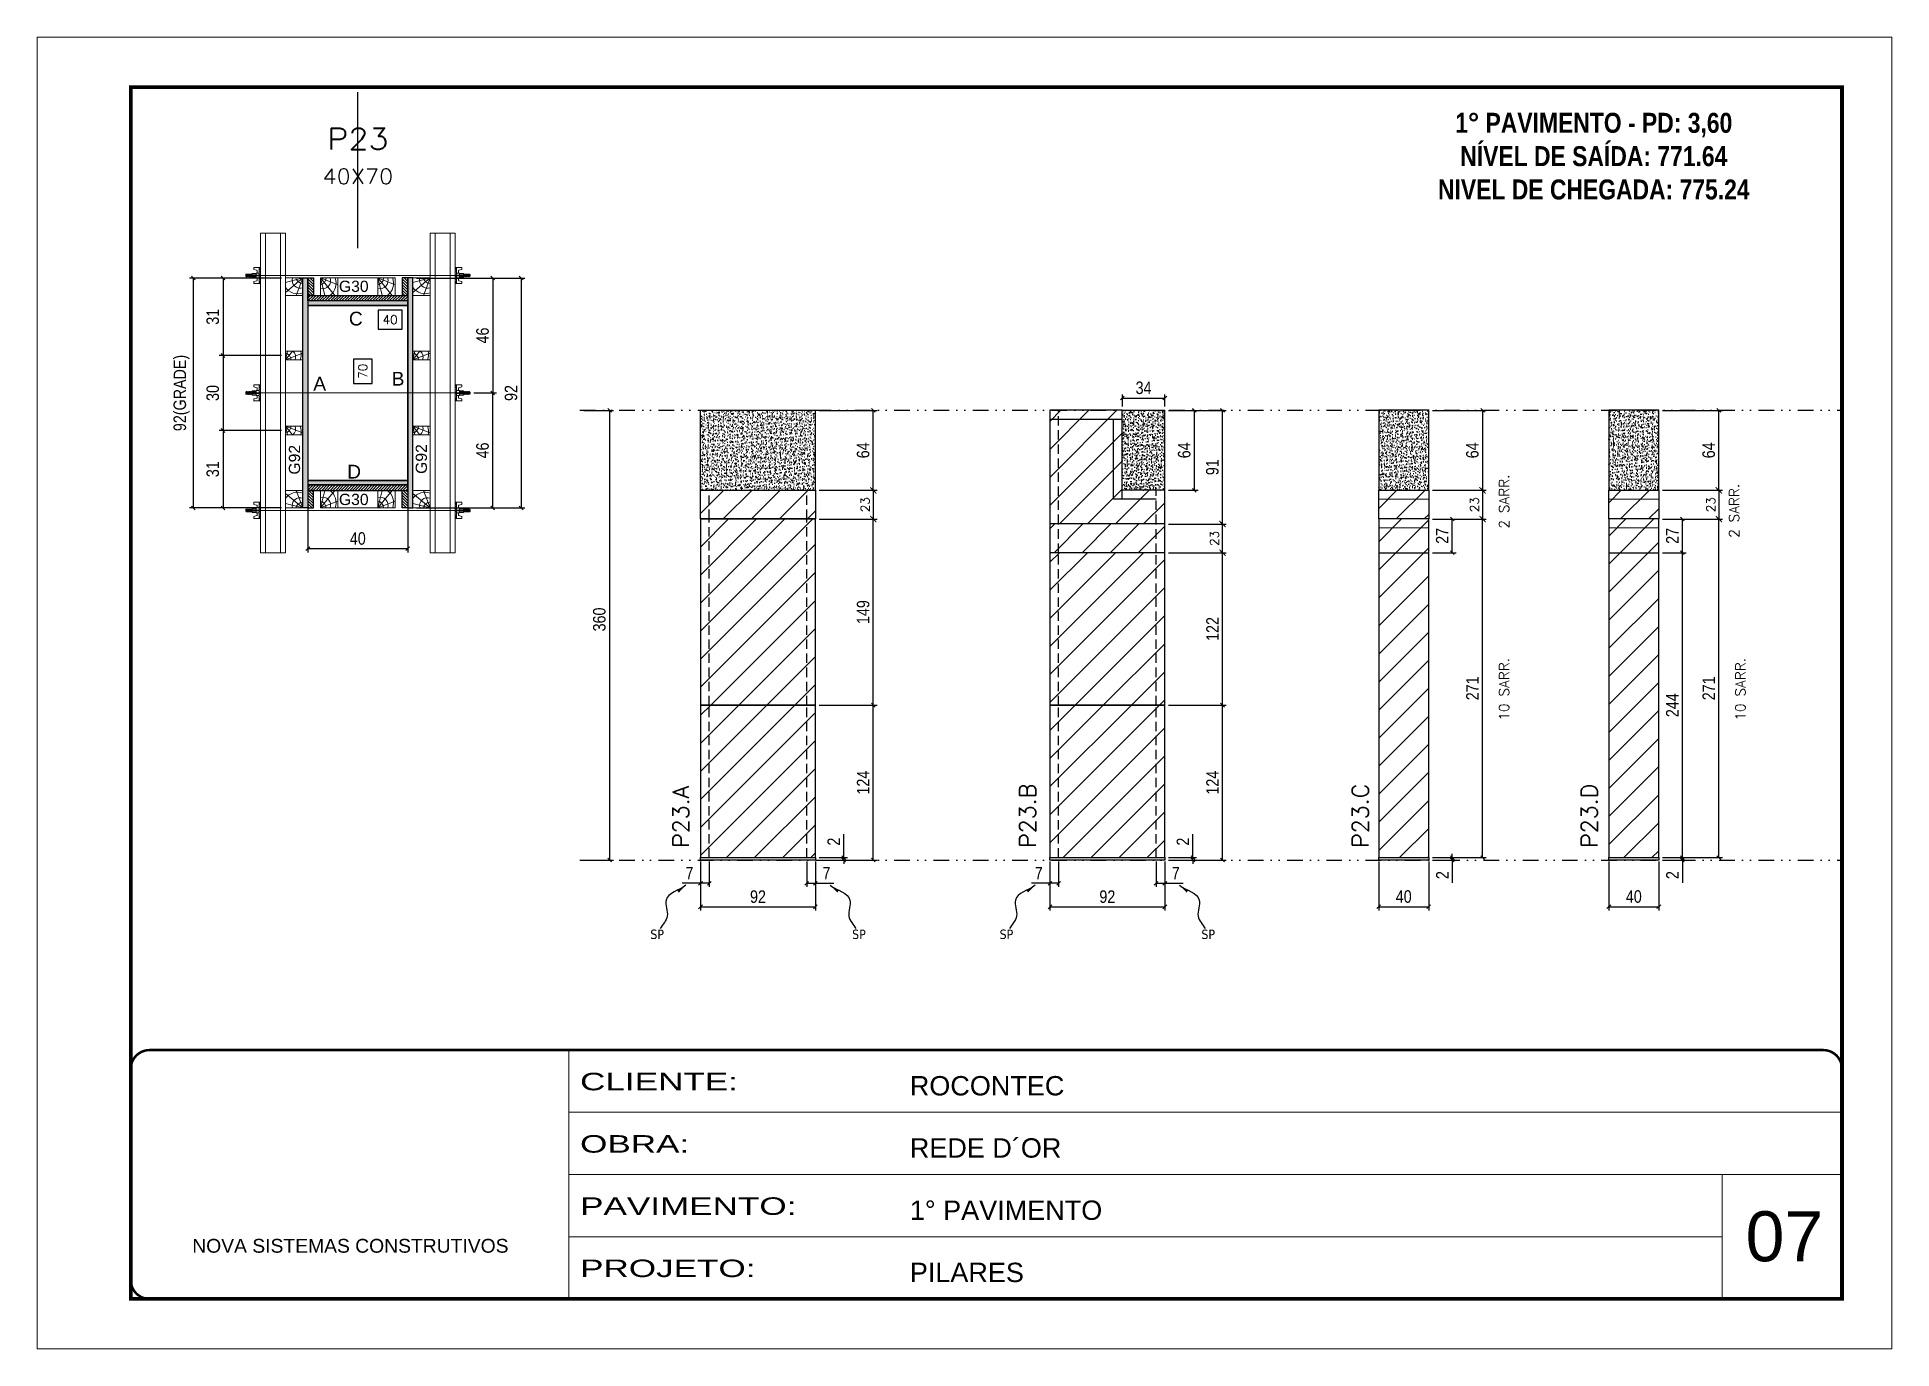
# Model space of a CAD drawing. Extents: x 2949 to 9203, y -16089 to 12527.
# Drawn here: x 6133 to 7618, y 10328 to 11378 of the extents above; entities that cross this region are included whole.
import ezdxf
from ezdxf.enums import TextEntityAlignment as Align

# ---------------------------------------------------------------- set-up
doc = ezdxf.new("R2010")
doc.units = 0
for name, pattern in [('CONTINUO', [0]), ('DASHED', [0.75, 0.5, -0.25]), ('DIVIDE2', [0.625, 0.25, -0.125, 0, -0.125, 0, -0.125]), ('HIDDEN', [0.375, 0.25, -0.125])]:
    doc.linetypes.add(name, pattern=pattern)
for name, color, linetype, lineweight in [('CARIMBO', 255, 'Continuous', 9), ('Folhas', 255, 'Continuous', 9), ('Hachura', 251, 'Continuous', 9), ('Madeira', 126, 'Continuous', 18), ('Perfil Metálico', 224, 'Continuous', 18), ('Sarr 2.2x7', 40, 'Continuous', 9), ('SARRAFO DE PRESSAO', 251, 'DASHED', 9), ('Texto Seção', 7, 'Continuous', 15)]:
    doc.layers.add(name, color=color, linetype=linetype, lineweight=lineweight)
for name, color, linetype in [('CHAPA', 1, 'Continuous'), ('COTA', 241, 'Continuous'), ('cotas', 4, 'Continuous'), ('MEIO_PONT', 93, 'Continuous'), ('NOMENCLATURA', 7, 'Continuous'), ('Nível', 160, 'Continuous'), ('Painéis', 200, 'Continuous'), ('SARR_2.2x7', 40, 'Continuous'), ('SARRAFO', 251, 'Continuous'), ('Sarrafo de Pressão', 42, 'HIDDEN'), ('texto', 7, 'Continuous'), ('Texto de Titulo', 7, 'Continuous'), ('Texto Qtd Sarr', 242, 'Continuous'), ('TEXTO_GERAL', 7, 'Continuous')]:
    doc.layers.add(name, color=color, linetype=linetype)
doc.styles.add('ARIAL', font='arial.ttf')
doc.styles.add('COTA TECNICA', font='techl___.ttf', dxfattribs={"height": 10})
doc.styles.add('COTA TECNICA 2X', font='techl___.ttf', dxfattribs={"height": 10})
doc.styles.add('COTA TECNICA-50', font='techl___.ttf', dxfattribs={"height": 10})
doc.styles.add('REGUA-120', font='ROMANS.shx', dxfattribs={"height": 15})
doc.styles.add('ROMANC', font='techb___.ttf', dxfattribs={"height": 2.5})
doc.styles.add('ROMANS', font='romans.shx')
doc.styles.add('SANSSERIF', font='sas_____.pfb')
doc.styles.get("Standard").update_dxf_attribs({"font": 'arial.ttf'})
doc.styles.add('Tecnologia', font='')
doc.styles.get('Tecnologia').set_extended_font_data('Forgotten Futurist')
doc.dimstyles.new('COTA PAINEL-50', dxfattribs={"dimtxt": 10, "dimasz": 3, "dimexe": 3, "dimexo": 3, "dimgap": 3, "dimtad": 1, "dimdec": 1, "dimzin": 12, "dimdsep": 46, "dimtxsty": 'COTA TECNICA-50', "dimblk1": 'OBLIQUE', "dimblk2": 'OBLIQUE', "dimsah": 1, "dimcen": 0.9, "dimclrd": 4, "dimclre": 4, "dimclrt": 240, "dimadec": 1, "dimazin": 3, "dimtfac": 1, "dimtdec": 1, "dimtmove": 0, "dimatfit": 3, "dimfxl": 1, "dimtolj": 1, "dimtzin": 12, "dimarcsym": 0})
doc.dimstyles.new('Cota Paínel', dxfattribs={"dimtxt": 7, "dimasz": 5, "dimexe": 3, "dimexo": 3, "dimgap": 3, "dimtad": 1, "dimdec": 1, "dimzin": 12, "dimdsep": 46, "dimtxsty": 'ROMANS', "dimblk": 'ARCHTICK', "dimcen": 0, "dimclrd": 4, "dimclre": 4, "dimclrt": 1, "dimadec": 1, "dimazin": 3, "dimtfac": 1, "dimtdec": 1, "dimtmove": 0, "dimatfit": 3, "dimldrblk": 'OBLIQUE', "dimfxl": 1, "dimtolj": 1, "dimtzin": 12, "dimarcsym": 0})
doc.dimstyles.new('PAINEL', dxfattribs={"dimtxt": 10, "dimasz": 3, "dimexe": 3, "dimexo": 3, "dimgap": 3, "dimtad": 1, "dimdec": 1, "dimzin": 12, "dimdsep": 46, "dimtxsty": 'COTA TECNICA', "dimblk1": 'OBLIQUE', "dimblk2": 'OBLIQUE', "dimsah": 1, "dimcen": 0.9, "dimclrd": 4, "dimclre": 4, "dimclrt": 240, "dimadec": 1, "dimazin": 3, "dimtfac": 1, "dimtdec": 1, "dimtmove": 0, "dimatfit": 3, "dimfxl": 1, "dimtolj": 1, "dimtzin": 12, "dimarcsym": 0})
doc.dimstyles.new('SECAO PILAR', dxfattribs={"dimtxt": 10, "dimasz": 3, "dimexe": 3, "dimexo": 3, "dimgap": 3, "dimtad": 1, "dimdec": 1, "dimlfac": 0.5, "dimzin": 12, "dimdsep": 46, "dimtxsty": 'COTA TECNICA 2X', "dimblk1": 'OBLIQUE', "dimblk2": 'OBLIQUE', "dimsah": 1, "dimcen": 0.9, "dimclrd": 256, "dimclre": 256, "dimclrt": 256, "dimadec": 1, "dimazin": 3, "dimtfac": 1, "dimtdec": 1, "dimtmove": 0, "dimatfit": 3, "dimfxl": 1, "dimtolj": 1, "dimtzin": 12, "dimarcsym": 0})
doc.dimstyles.new('SECÇÃO 2', dxfattribs={"dimtxt": 7, "dimasz": 6, "dimexe": 0.18, "dimexo": 2, "dimgap": -4, "dimtad": 3, "dimdec": 1, "dimlfac": 0.5, "dimzin": 12, "dimdsep": 46, "dimtxsty": 'ROMANS', "dimblk": 'ARCHTICK', "dimcen": 0.09, "dimse1": 1, "dimse2": 1, "dimsd1": 1, "dimsd2": 1, "dimclrd": 180, "dimclre": 5, "dimclrt": 1, "dimadec": 0, "dimazin": 3, "dimtfac": 1, "dimtdec": 1, "dimtofl": 0, "dimtmove": 0, "dimatfit": 3, "dimldrblk": 'ARCHTICK', "dimfxl": 1, "dimtolj": 1, "dimtzin": 0, "dimarcsym": 0})
doc.dimstyles.get("Standard").update_dxf_attribs({"dimtxt": 0.18, "dimasz": 0.18, "dimexe": 0.18, "dimexo": 0.0625, "dimgap": 0.09, "dimtad": 0, "dimtih": 1, "dimtoh": 1, "dimdec": 4, "dimzin": 0, "dimdsep": 46, "dimtxsty": 'Standard', "dimcen": 0.09, "dimadec": 0, "dimazin": 0, "dimtfac": 1, "dimtdec": 4, "dimtofl": 0, "dimtmove": 0, "dimatfit": 3, "dimfxl": 1, "dimtolj": 1, "dimtzin": 0, "dimarcsym": 0})
pattern_1 = [(45, (-126071.967, -22713.47), (-11.2253202, 11.2253202), [])]

msp = doc.modelspace()

# ---------------------------------------------------------------- texts
at = {"layer": 'CARIMBO', "style": 'ARIAL'}
msp.add_text('07', height=40, dxfattribs=at).set_placement((7500.39, 10398.3))
at = {"layer": 'NOMENCLATURA', "color": 2, "insert": (7378.86, 11344.22), "char_height": 16, "attachment_point": 2, "style": 'ROMANC'}
msp.add_mtext_dynamic_manual_height_columns('\\P1° PAVIMENTO - PD: 3,60\\PNÍVEL DE SAÍDA: 771.64\\PNIVEL DE CHEGADA: 775.24', width=300.2766, gutter_width=1, heights=[0], dxfattribs=at)
at = {"layer": 'texto', "color": 0, "char_height": 7.5, "attachment_point": 5}
for insert in [(6628.97, 10659.95), (6790.52, 10659.95), (6908.61, 10659.95), (7070.16, 10659.95)]:
    msp.add_mtext('{\\fTahoma|b0|i0|c0|p34;\\C4;SP}', dxfattribs=dict(at, insert=insert))
at = {"layer": 'Texto Seção', "linetype": 'Continuous', "style": 'ROMANS'}
for s, p in [('2 SARR.', (7310.99, 10984.81)), ('2 SARR.', (7495.16, 10977.43)), ('10 SARR.', (7310.99, 10831.09)), ('10 SARR.', (7500.21, 10831.09))]:
    msp.add_text(s, height=8, rotation=90, dxfattribs=at).set_placement(p)
at = {"layer": 'Texto Seção', "style": 'REGUA-120'}
for s, p in [('P23.A', (6654.44, 10729.22)), ('P23.B', (6932.04, 10729.22)), ('P23.C', (7198.45, 10729.22)), ('P23.D', (7381.74, 10729.22))]:
    msp.add_text(s, height=13, rotation=90, dxfattribs=at).set_placement(p)
at = {"layer": 'TEXTO_GERAL', "style": 'ARIAL'}
for s, p in [('C', (6387.74, 11152.84)), ('B', (6421.5, 11104.7)), ('A', (6358.79, 11100.78)), ('D', (6386.33, 11030.34))]:
    msp.add_text(s, height=11, dxfattribs=at).set_placement(p, align=Align.MIDDLE_CENTER)
at = {"layer": 'TEXTO_GERAL', "color": 0, "linetype": 'Continuous', "style": 'SANSSERIF'}
for p in [(6338.6, 11028), (6440.16, 11028.55)]:
    msp.add_text('G92', height=9, rotation=90, dxfattribs=at).set_placement(p, align=Align.MIDDLE_LEFT)
at = {"layer": 'TEXTO_GERAL', "color": 0, "linetype": 'Continuous', "char_height": 9, "width": 285.3299, "style": 'SANSSERIF'}
for insert, attachment_point in [((6374.18, 11183.19), 1), ((6374.18, 11003.48), 7)]:
    msp.add_mtext('G30', dxfattribs=dict(at, insert=insert, attachment_point=attachment_point))

# ---------------------------------------------------------------- blocks, each defined once
blk = doc.blocks.new('9999999999')
at = {"color": 30, "linetype": 'CONTINUO'}
for p, q in [((98564.6, 34230.2), (98564.6, 34429.4)), ((98564.6, 34379.6), (99584, 34379.6)), ((98564.6, 34329.8), (99488, 34329.8)), ((99584, 34329.8), (99488, 34329.8)), ((99488, 34329.8), (99488, 34230.2)), ((98564.6, 34280), (99488, 34280))]:
    blk.add_line(p, q, dxfattribs=at)
at = {"color": 30, "linetype": 'CONTINUO', "const_width": 2}
blk.add_lwpolyline([(99584, 34230.2), (99584, 34414.4, 0.414214), (99569, 34429.4), (98229, 34429.4, 0.414214), (98214, 34414.4), (98214, 34245.2, 0.414214), (98229, 34230.2), (99584, 34230.2)], format="xyb", dxfattribs=at)
at = {"layer": 'Folhas'}
blk.add_lwpolyline([(98139, 34190.2), (99624, 34190.2), (99624, 35240.2), (98139, 35240.2)], close=True, dxfattribs=at)
at = {"layer": 'Folhas', "color": 30, "const_width": 3}
blk.add_lwpolyline([(98214, 34230.2), (99584, 34230.2), (99584, 35200.2), (98214, 35200.2)], close=True, dxfattribs=at)
at = {"color": 7, "linetype": 'Continuous', "ltscale": 5, "style": 'ARIAL'}
for s, height, p in [('ROCONTEC', 15.48, (98837.7, 34393.1)), ('REDE D´OR', 15.48, (98837.7, 34343.3)), ('1° PAVIMENTO', 15.483, (98837.7, 34293.5)), ('NOVA SISTEMAS CONSTRUTIVOS', 11.059, (98263.2, 34267.2)), ('PILARES', 15.48, (98837.7, 34243.7))]:
    blk.add_text(s, height=height, dxfattribs=at).set_placement(p)
at = {"layer": 'Folhas', "color": 7, "style": 'Tecnologia', "width": 1.5}
for s, p in [('CLIENTE:', (98573.7, 34397.2)), ('OBRA:', (98573.7, 34347.3)), ('PAVIMENTO:', (98573.7, 34297.5)), ('PROJETO:', (98573.7, 34247.7))]:
    blk.add_text(s, height=14, dxfattribs=at).set_placement(p)
blk = doc.blocks.new('*D217')
at = {"layer": 'COTA', "color": 180, "lineweight": -2, "transparency": 16777216}
for p, q in [((6400.8, 11120.4), (6385.8, 11120.4)), ((6385.8, 11120.4), (6385.8, 11101)), ((6400.8, 11101), (6400.8, 11120.4)), ((6385.8, 11101), (6400.8, 11101))]:
    blk.add_line(p, q, dxfattribs=at)
at = {"layer": 'Defpoints', "color": 0, "transparency": 16777216}
for p in [(6349.3, 11163.3), (6349.3, 11023.3), (6404.8, 11023.3)]:
    blk.add_point(p, dxfattribs=at)
at = {"layer": 'COTA', "color": 1, "transparency": 16777216, "insert": (6393.3, 11110.7), "char_height": 7, "attachment_point": 5, "rotation": 90, "style": 'ROMANS'}
blk.add_mtext('\\A1;70', dxfattribs=at)
blk = doc.blocks.new('_ArchTick')
at = {"color": 0, "linetype": 'ByBlock', "const_width": 0.15}
blk.add_lwpolyline([(-0.5, -0.5), (0.5, 0.5)], dxfattribs=at)
blk = doc.blocks.new('_Oblique')
at = {"color": 0, "linetype": 'ByBlock', "lineweight": -2}
blk.add_line((-0.5, -0.5), (0.5, 0.5), dxfattribs=at)
blk = doc.blocks.new('*D218')
at = {"layer": 'COTA', "lineweight": -2, "transparency": 16777216}
for p, q in [((6436.3, 11185.3), (6523.1, 11185.3)), ((6520.1, 11185.3), (6520.1, 11001.3)), ((6436.3, 11001.3), (6523.1, 11001.3))]:
    blk.add_line(p, q, dxfattribs=at)
at = {"layer": 'Defpoints', "color": 0, "transparency": 16777216}
for p in [(6433.3, 11185.3), (6433.3, 11001.3), (6520.1, 11001.3)]:
    blk.add_point(p, dxfattribs=at)
at = {"layer": 'COTA', "lineweight": -2, "transparency": 16777216, "xscale": 3, "yscale": 3, "zscale": 3}
for p, rotation in [((6520.1, 11185.3), 90), ((6520.1, 11001.3), 270)]:
    blk.add_blockref('_Oblique', p, dxfattribs=dict(at, rotation=rotation))
at = {"layer": 'COTA', "transparency": 16777216, "insert": (6512, 11093.3), "char_height": 10, "attachment_point": 5, "rotation": 90, "style": 'COTA TECNICA 2X'}
blk.add_mtext('\\A1;92', dxfattribs=at)
blk = doc.blocks.new('*D219')
at = {"layer": 'COTA', "lineweight": -2, "transparency": 16777216}
for p, q in [((6470.3, 11185.3), (6500.3, 11185.3)), ((6497.3, 11185.3), (6497.3, 11093.3)), ((6482.1, 11093.3), (6500.3, 11093.3))]:
    blk.add_line(p, q, dxfattribs=at)
at = {"layer": 'Defpoints', "color": 0, "transparency": 16777216}
for p in [(6467.3, 11185.3), (6479.1, 11093.3), (6497.3, 11093.3)]:
    blk.add_point(p, dxfattribs=at)
at = {"layer": 'COTA', "lineweight": -2, "transparency": 16777216, "xscale": 3, "yscale": 3, "zscale": 3}
for p, rotation in [((6497.3, 11185.3), 90), ((6497.3, 11093.3), 270)]:
    blk.add_blockref('_Oblique', p, dxfattribs=dict(at, rotation=rotation))
at = {"layer": 'COTA', "transparency": 16777216, "insert": (6489.2, 11139.3), "char_height": 10, "attachment_point": 5, "rotation": 90, "style": 'COTA TECNICA 2X'}
blk.add_mtext('\\A1;46', dxfattribs=at)
blk = doc.blocks.new('*D220')
at = {"layer": 'COTA', "lineweight": -2, "transparency": 16777216}
for p, q in [((6482.1, 11093.3), (6500.3, 11093.3)), ((6497.3, 11001.3), (6497.3, 11093.3)), ((6470.3, 11001.3), (6500.3, 11001.3))]:
    blk.add_line(p, q, dxfattribs=at)
at = {"layer": 'Defpoints', "color": 0, "transparency": 16777216}
for p in [(6479.1, 11093.3), (6497.3, 11093.3), (6467.3, 11001.3)]:
    blk.add_point(p, dxfattribs=at)
at = {"layer": 'COTA', "lineweight": -2, "transparency": 16777216, "xscale": 3, "yscale": 3, "zscale": 3}
for p, rotation in [((6497.3, 11093.3), 90), ((6497.3, 11001.3), 270)]:
    blk.add_blockref('_Oblique', p, dxfattribs=dict(at, rotation=rotation))
at = {"layer": 'COTA', "transparency": 16777216, "insert": (6489.2, 11047.3), "char_height": 10, "attachment_point": 5, "rotation": 90, "style": 'COTA TECNICA 2X'}
blk.add_mtext('\\A1;46', dxfattribs=at)
blk = doc.blocks.new('*D221')
at = {"layer": 'COTA', "color": 180, "lineweight": -2, "transparency": 16777216}
for p, q in [((6424.8, 11159.5), (6405.5, 11159.5)), ((6405.5, 11159.5), (6405.5, 11144.5)), ((6424.8, 11144.5), (6424.8, 11159.5)), ((6405.5, 11144.5), (6424.8, 11144.5))]:
    blk.add_line(p, q, dxfattribs=at)
at = {"layer": 'Defpoints', "color": 0, "transparency": 16777216}
for p in [(6349.3, 11163.3), (6429.3, 11163.3), (6429.3, 11140.5)]:
    blk.add_point(p, dxfattribs=at)
at = {"layer": 'COTA', "color": 1, "transparency": 16777216, "insert": (6415.2, 11152), "char_height": 7, "attachment_point": 5, "style": 'ROMANS'}
blk.add_mtext('\\A1;40', dxfattribs=at)
blk = doc.blocks.new('titulo1')
at = {"layer": 'Defpoints', "color": 252, "linetype": 'HIDDEN', "ltscale": 2}
blk.add_line((0, 0), (0, 125), dxfattribs=at)
at = {"layer": 'Defpoints', "style": 'ROMANS', "oblique": 15}
blk.add_attdef('FOLHA', text='', height=10, dxfattribs=at).set_placement((0, 15.6), align=Align.MIDDLE_CENTER)
at = {"layer": 'Texto Qtd Sarr', "color": 3, "style": 'ROMANS', "oblique": 15}
for tag, height, p in [('TITULO', 17, (0, 71.4)), ('SEÇÃO', 12, (0, 41.5))]:
    blk.add_attdef(tag, text='', height=height, dxfattribs=at).set_placement(p, align=Align.MIDDLE_CENTER)
blk = doc.blocks.new('PONTALETE')
at = {"layer": 'Madeira'}
for q in [(2.71, 7), (7, 5.76), (7, 1.74)]:
    blk.add_line((0, 0), q, dxfattribs=at)
blk.add_lwpolyline([(0, 0), (7, 0), (7, 7), (0, 7)], close=True, dxfattribs=at)
for centre, radius, start, end in [((2.04, 0.06), 6.23, 37.28179, 109.09128), ((1.09, 0.9), 3.19, 343.60304, 109.98471), ((-0.21, -0.78), 3.09, 14.63219, 86.0383)]:
    blk.add_arc(centre, radius, start, end, dxfattribs=at)
blk = doc.blocks.new('*D222')
at = {"layer": 'COTA', "lineweight": -2, "transparency": 16777216}
for p, q in [((6328.3, 11185.3), (6254.6, 11185.3)), ((6257.6, 11185.3), (6257.6, 11001.3)), ((6328.3, 11001.3), (6254.6, 11001.3))]:
    blk.add_line(p, q, dxfattribs=at)
at = {"layer": 'Defpoints', "color": 0, "transparency": 16777216}
for p in [(6331.3, 11185.3), (6257.6, 11001.3), (6331.3, 11001.3)]:
    blk.add_point(p, dxfattribs=at)
at = {"layer": 'COTA', "lineweight": -2, "transparency": 16777216, "xscale": 3, "yscale": 3, "zscale": 3}
for p, rotation in [((6257.6, 11185.3), 90), ((6257.6, 11001.3), 270)]:
    blk.add_blockref('_Oblique', p, dxfattribs=dict(at, rotation=rotation))
at = {"layer": 'COTA', "transparency": 16777216, "insert": (6248.3, 11093.3), "char_height": 10, "attachment_point": 5, "rotation": 90, "style": 'COTA TECNICA 2X'}
blk.add_mtext('\\A1;92(GRADE)', dxfattribs=at)
blk = doc.blocks.new('MEIO PONTALETE')
at = {"layer": 'Madeira'}
for q in [(2.71, 7), (3.5, 2.88), (3.5, 0.87)]:
    blk.add_line((0, 0), q, dxfattribs=at)
blk.add_lwpolyline([(0, 0), (3.5, 0), (3.5, 7), (0, 7)], close=True, dxfattribs=at)
for centre, radius, start, end in [((2.04, 0.06), 6.23, 76.44987, 109.09128), ((1.09, 0.9), 3.19, 40.90626, 109.98471), ((-0.21, -0.78), 3.09, 14.63219, 86.0383)]:
    blk.add_arc(centre, radius, start, end, dxfattribs=at)
blk = doc.blocks.new('*D223')
at = {"layer": 'COTA', "lineweight": -2, "transparency": 16777216}
for p, q in [((6328.3, 11063.3), (6278.4, 11063.3)), ((6281.4, 11063.3), (6281.4, 11001.3)), ((6328.3, 11001.3), (6278.4, 11001.3))]:
    blk.add_line(p, q, dxfattribs=at)
at = {"layer": 'Defpoints', "color": 0, "transparency": 16777216}
for p in [(6331.3, 11063.3), (6281.4, 11001.3), (6331.3, 11001.3)]:
    blk.add_point(p, dxfattribs=at)
at = {"layer": 'COTA', "lineweight": -2, "transparency": 16777216, "xscale": 3, "yscale": 3, "zscale": 3}
for p, rotation in [((6281.4, 11063.3), 90), ((6281.4, 11001.3), 270)]:
    blk.add_blockref('_Oblique', p, dxfattribs=dict(at, rotation=rotation))
at = {"layer": 'COTA', "transparency": 16777216, "insert": (6273.2, 11032.3), "char_height": 10, "attachment_point": 5, "rotation": 90, "style": 'COTA TECNICA 2X'}
blk.add_mtext('\\A1;31', dxfattribs=at)
blk = doc.blocks.new('C')
at = {"layer": 'Hachura', "color": 0}
for p, q in [((0, 3.22), (0, -3.22)), ((0.45, 3.22), (0, 3.22)), ((0.46, 3.16), (0, 3.16)), ((0.46, 3.05), (0, 3.05)), ((0.46, 2.88), (0, 2.88)), ((0, 2.75), (0, -1.16)), ((0.46, 2.65), (0, 2.65)), ((0.46, 2.23), (0, 2.23)), ((0.46, 1.51), (0, 1.51)), ((0.39, 0.49), (0.17, 0.49)), ((0.45, -3.23), (0.45, 3.22)), ((0.45, 3.22), (2.58, 3.22)), ((1.74, 0.97), (0.45, 0.97)), ((1.45, 0.1), (0.45, 0.1)), ((1.35, 1.94), (1.35, 0.96)), ((2.58, 2.39), (1.47, 2.09)), ((1.74, -0.97), (1.74, 0.97)), ((1.74, 0.97), (1.74, 0.84)), ((1.74, 0.97), (1.74, 0.84)), ((1.74, 0.84), (3.35, 0.84)), ((3.35, 0.45), (1.74, 0.45)), ((2.58, 3.22), (2.58, 2.39)), ((3.32, 0.84), (3.32, -0.84)), ((3.35, 0.84), (3.35, -0.84)), ((3.68, 0.45), (3.35, 0.45)), ((3.84, -0.52), (3.35, 0.45)), ((3.35, 0.06), (3.67, -0.57)), ((3.68, 0.45), (4.16, -0.52)), ((3.72, 0.5), (4.25, -0.57)), ((4.37, -0.55), (3.83, 0.53)), ((4.15, 0.45), (3.93, 0.45)), ((4.42, -0.52), (3.93, 0.45)), ((4.15, 0.45), (4.26, 0.45)), ((4.26, 0.45), (4.74, -0.52)), ((4.3, 0.5), (4.83, -0.57)), ((4.95, -0.55), (4.41, 0.53)), ((4.51, 0.45), (4.84, 0.45)), ((5, -0.52), (4.51, 0.45)), ((4.84, 0.45), (5.32, -0.52)), ((4.88, 0.5), (5.41, -0.57)), ((5.53, -0.55), (4.99, 0.53)), ((5.58, -0.52), (5.09, 0.45)), ((5.42, 0.45), (5.09, 0.45)), ((5.58, -0.52), (5.09, 0.45)), ((5.42, 0.45), (5.74, -0.19)), ((5.46, 0.5), (5.74, -0.07)), ((5.74, 0.19), (5.57, 0.53)), ((5.74, 0.32), (5.68, 0.45)), ((5.68, 0.45), (5.74, 0.45)), ((5.74, 0.45), (5.9, 0.29)), ((5.74, 0.45), (5.74, -0.52)), ((5.9, -0.36), (5.9, 0.29)), ((0.45, 0), (0, 0)), ((0.46, -1.52), (0, -1.52)), ((0.46, -2.23), (0, -2.23)), ((0.46, -2.65), (0, -2.65)), ((0.46, -2.88), (0, -2.88)), ((0.46, -3.05), (0, -3.05)), ((0.46, -3.16), (0, -3.16)), ((0, -3.22), (2.57, -3.22)), ((0.08, -0.48), (0.29, -0.48)), ((0.29, -0.48), (0.4, -0.48)), ((0.45, 0), (0.45, -0.97)), ((0.45, -0.16), (1.45, -0.16)), ((0.45, -0.65), (0.45, -0.32)), ((0.45, -3.23), (0.45, -0.65)), ((0.45, -0.97), (1.74, -0.97)), ((1.35, -1.94), (1.35, -0.97)), ((2.58, -2.39), (1.47, -2.1)), ((3.35, -0.32), (1.74, -0.32)), ((3.35, -0.84), (1.74, -0.84)), ((2.58, -3.23), (2.58, -2.39)), ((3.35, -0.07), (3.58, -0.52)), ((3.35, -0.52), (3.58, -0.52)), ((3.84, -0.52), (4.16, -0.52)), ((4.42, -0.52), (4.74, -0.52)), ((4.63, -0.52), (4.74, -0.52)), ((5, -0.52), (5.32, -0.52)), ((5.58, -0.52), (5.74, -0.52)), ((5.74, -0.52), (5.9, -0.36)), ((5.74, -0.52), (5.74, -0.52))]:
    blk.add_line(p, q, dxfattribs=at)
for centre, radius, start, end in [((1.52, 1.94), 0.161, 104.74356, 180), ((1.44, -0.03), 0.129, 272.69497, 87.30503), ((3.81, 0.39), 0.143, 25.56881, 154.43119), ((4.39, 0.39), 0.143, 25.56881, 154.43119), ((4.97, 0.39), 0.143, 25.56881, 154.43119), ((5.55, 0.39), 0.143, 25.56881, 154.43119), ((0.17, -0.37), 0.174, 221.74404, 317.85924), ((1.52, -1.94), 0.161, 180, 255.25644), ((3.71, -0.4), 0.174, 222.14076, 318.25596), ((4.29, -0.4), 0.174, 222.14076, 318.25596), ((4.87, -0.4), 0.174, 222.14076, 318.25596), ((5.45, -0.4), 0.174, 222.14076, 318.25596), ((5.61, -0.4), 0.174, 317.85924, 318.25596)]:
    blk.add_arc(centre, radius, start, end, dxfattribs=at)
blk = doc.blocks.new('*D224')
at = {"layer": 'COTA', "lineweight": -2, "transparency": 16777216}
for p, q in [((6328.3, 11185.3), (6278.4, 11185.3)), ((6281.4, 11185.3), (6281.4, 11123.3)), ((6328.3, 11123.3), (6278.4, 11123.3))]:
    blk.add_line(p, q, dxfattribs=at)
at = {"layer": 'Defpoints', "color": 0, "transparency": 16777216}
for p in [(6331.3, 11185.3), (6281.4, 11123.3), (6331.3, 11123.3)]:
    blk.add_point(p, dxfattribs=at)
at = {"layer": 'COTA', "lineweight": -2, "transparency": 16777216, "xscale": 3, "yscale": 3, "zscale": 3}
for p, rotation in [((6281.4, 11185.3), 90), ((6281.4, 11123.3), 270)]:
    blk.add_blockref('_Oblique', p, dxfattribs=dict(at, rotation=rotation))
at = {"layer": 'COTA', "transparency": 16777216, "insert": (6273.2, 11154.3), "char_height": 10, "attachment_point": 5, "rotation": 90, "style": 'COTA TECNICA 2X'}
blk.add_mtext('\\A1;31', dxfattribs=at)
blk = doc.blocks.new('*D225')
at = {"layer": 'COTA', "lineweight": -2, "transparency": 16777216}
for p, q in [((6328.3, 11123.3), (6278.4, 11123.3)), ((6281.4, 11123.3), (6281.4, 11063.3)), ((6328.3, 11063.3), (6278.4, 11063.3))]:
    blk.add_line(p, q, dxfattribs=at)
at = {"layer": 'Defpoints', "color": 0, "transparency": 16777216}
for p in [(6331.3, 11123.3), (6281.4, 11063.3), (6331.3, 11063.3)]:
    blk.add_point(p, dxfattribs=at)
at = {"layer": 'COTA', "lineweight": -2, "transparency": 16777216, "xscale": 3, "yscale": 3, "zscale": 3}
for p, rotation in [((6281.4, 11123.3), 90), ((6281.4, 11063.3), 270)]:
    blk.add_blockref('_Oblique', p, dxfattribs=dict(at, rotation=rotation))
at = {"layer": 'COTA', "transparency": 16777216, "insert": (6273.2, 11093.3), "char_height": 10, "attachment_point": 5, "rotation": 90, "style": 'COTA TECNICA 2X'}
blk.add_mtext('\\A1;30', dxfattribs=at)
blk = doc.blocks.new('*D248')
at = {"layer": 'COTA', "lineweight": -2, "transparency": 16777216}
for p, q in [((6349.3, 11016.7), (6349.3, 10965.7)), ((6429.3, 11016.7), (6429.3, 10965.7)), ((6349.3, 10968.7), (6429.3, 10968.7))]:
    blk.add_line(p, q, dxfattribs=at)
at = {"layer": 'Defpoints', "color": 0, "transparency": 16777216}
for p in [(6349.3, 11019.7), (6429.3, 11019.7), (6429.3, 10968.7)]:
    blk.add_point(p, dxfattribs=at)
at = {"layer": 'COTA', "lineweight": -2, "transparency": 16777216, "xscale": 3, "yscale": 3, "zscale": 3, "rotation": 180}
blk.add_blockref('_Oblique', (6349.3, 10968.7), dxfattribs=at)
at = {"layer": 'COTA', "lineweight": -2, "transparency": 16777216, "xscale": 3, "yscale": 3, "zscale": 3}
blk.add_blockref('_Oblique', (6429.3, 10968.7), dxfattribs=at)
at = {"layer": 'COTA', "transparency": 16777216, "insert": (6389.3, 10976.8), "char_height": 10, "attachment_point": 5, "style": 'COTA TECNICA 2X'}
blk.add_mtext('\\A1;40', dxfattribs=at)
blk = doc.blocks.new('*D226')
at = {"layer": 'COTA', "color": 4, "lineweight": -2, "transparency": 16777216}
for p, q in [((6663.7, 10718.4), (6663.7, 10679)), ((6755.7, 10718.4), (6755.7, 10679)), ((6663.7, 10682), (6755.7, 10682))]:
    blk.add_line(p, q, dxfattribs=at)
at = {"layer": 'Defpoints', "color": 0, "transparency": 16777216}
for p in [(6663.7, 10721.4), (6755.7, 10721.4), (6755.7, 10682)]:
    blk.add_point(p, dxfattribs=at)
at = {"layer": 'COTA', "color": 4, "lineweight": -2, "transparency": 16777216, "xscale": 3, "yscale": 3, "zscale": 3, "rotation": 180}
blk.add_blockref('_Oblique', (6663.7, 10682), dxfattribs=at)
at = {"layer": 'COTA', "color": 4, "lineweight": -2, "transparency": 16777216, "xscale": 3, "yscale": 3, "zscale": 3}
blk.add_blockref('_Oblique', (6755.7, 10682), dxfattribs=at)
at = {"layer": 'COTA', "color": 240, "transparency": 16777216, "insert": (6709.7, 10690.1), "char_height": 10, "attachment_point": 5, "style": 'COTA TECNICA'}
blk.add_mtext('\\A1;92', dxfattribs=at)
blk = doc.blocks.new('*D227')
at = {"layer": 'COTA', "color": 4, "lineweight": -2, "transparency": 16777216}
for p, q in [((6943.4, 10718.4), (6943.4, 10679)), ((7035.4, 10718.4), (7035.4, 10679)), ((6943.4, 10682), (7035.4, 10682))]:
    blk.add_line(p, q, dxfattribs=at)
at = {"layer": 'Defpoints', "color": 0, "transparency": 16777216}
for p in [(6943.4, 10721.4), (7035.4, 10721.4), (7035.4, 10682)]:
    blk.add_point(p, dxfattribs=at)
at = {"layer": 'COTA', "color": 4, "lineweight": -2, "transparency": 16777216, "xscale": 3, "yscale": 3, "zscale": 3, "rotation": 180}
blk.add_blockref('_Oblique', (6943.4, 10682), dxfattribs=at)
at = {"layer": 'COTA', "color": 4, "lineweight": -2, "transparency": 16777216, "xscale": 3, "yscale": 3, "zscale": 3}
blk.add_blockref('_Oblique', (7035.4, 10682), dxfattribs=at)
at = {"layer": 'COTA', "color": 240, "transparency": 16777216, "insert": (6989.4, 10690.1), "char_height": 10, "attachment_point": 5, "style": 'COTA TECNICA'}
blk.add_mtext('\\A1;92', dxfattribs=at)
blk = doc.blocks.new('*D228')
at = {"layer": 'COTA', "color": 4, "lineweight": -2, "transparency": 16777216}
for p, q in [((7206.7, 10718.4), (7206.7, 10679.1)), ((7246.7, 10718.4), (7246.7, 10679.1)), ((7206.7, 10682.1), (7246.7, 10682.1))]:
    blk.add_line(p, q, dxfattribs=at)
at = {"layer": 'Defpoints', "color": 0, "transparency": 16777216}
for p in [(7206.7, 10721.4), (7246.7, 10721.4), (7246.7, 10682.1)]:
    blk.add_point(p, dxfattribs=at)
at = {"layer": 'COTA', "color": 4, "lineweight": -2, "transparency": 16777216, "xscale": 3, "yscale": 3, "zscale": 3, "rotation": 180}
blk.add_blockref('_Oblique', (7206.7, 10682.1), dxfattribs=at)
at = {"layer": 'COTA', "color": 4, "lineweight": -2, "transparency": 16777216, "xscale": 3, "yscale": 3, "zscale": 3}
blk.add_blockref('_Oblique', (7246.7, 10682.1), dxfattribs=at)
at = {"layer": 'COTA', "color": 240, "transparency": 16777216, "insert": (7226.7, 10690.2), "char_height": 10, "attachment_point": 5, "style": 'COTA TECNICA'}
blk.add_mtext('\\A1;40', dxfattribs=at)
blk = doc.blocks.new('*D229')
at = {"layer": 'COTA', "color": 4, "lineweight": -2, "transparency": 16777216}
for p, q in [((7390.9, 10718.4), (7390.9, 10679.1)), ((7430.9, 10718.4), (7430.9, 10679.1)), ((7390.9, 10682.1), (7430.9, 10682.1))]:
    blk.add_line(p, q, dxfattribs=at)
at = {"layer": 'Defpoints', "color": 0, "transparency": 16777216}
for p in [(7390.9, 10721.4), (7430.9, 10721.4), (7430.9, 10682.1)]:
    blk.add_point(p, dxfattribs=at)
at = {"layer": 'COTA', "color": 4, "lineweight": -2, "transparency": 16777216, "xscale": 3, "yscale": 3, "zscale": 3, "rotation": 180}
blk.add_blockref('_Oblique', (7390.9, 10682.1), dxfattribs=at)
at = {"layer": 'COTA', "color": 4, "lineweight": -2, "transparency": 16777216, "xscale": 3, "yscale": 3, "zscale": 3}
blk.add_blockref('_Oblique', (7430.9, 10682.1), dxfattribs=at)
at = {"layer": 'COTA', "color": 240, "transparency": 16777216, "insert": (7410.9, 10690.2), "char_height": 10, "attachment_point": 5, "style": 'COTA TECNICA'}
blk.add_mtext('\\A1;40', dxfattribs=at)
blk = doc.blocks.new('*D230')
at = {"layer": 'COTA', "color": 4, "lineweight": -2, "transparency": 16777216}
for p, q in [((7433.9, 11079.4), (7482, 11079.4)), ((7479, 11015.4), (7479, 11079.4)), ((7433.9, 11015.4), (7482, 11015.4))]:
    blk.add_line(p, q, dxfattribs=at)
at = {"layer": 'Defpoints', "color": 0, "transparency": 16777216}
for p in [(7430.9, 11079.4), (7479, 11079.4), (7430.9, 11015.4)]:
    blk.add_point(p, dxfattribs=at)
at = {"layer": 'COTA', "color": 4, "lineweight": -2, "transparency": 16777216, "xscale": 3, "yscale": 3, "zscale": 3}
for p, rotation in [((7479, 11079.4), 90), ((7479, 11015.4), 270)]:
    blk.add_blockref('_Oblique', p, dxfattribs=dict(at, rotation=rotation))
at = {"layer": 'COTA', "color": 240, "transparency": 16777216, "insert": (7470.9, 11047.4), "char_height": 10, "attachment_point": 5, "rotation": 90, "style": 'COTA TECNICA'}
blk.add_mtext('\\A1;64', dxfattribs=at)
blk = doc.blocks.new('*D231')
at = {"layer": 'COTA', "color": 4, "lineweight": -2, "transparency": 16777216}
for p, q in [((6663.7, 10716.4), (6663.7, 10697.9)), ((6670.7, 10718.4), (6670.7, 10697.9)), ((6663.7, 10700.9), (6649, 10700.9)), ((6670.7, 10700.9), (6663.7, 10700.9))]:
    blk.add_line(p, q, dxfattribs=at)
at = {"layer": 'Defpoints', "color": 0, "transparency": 16777216}
for p in [(6663.7, 10719.4), (6670.7, 10721.4), (6663.7, 10700.9)]:
    blk.add_point(p, dxfattribs=at)
at = {"layer": 'COTA', "color": 4, "lineweight": -2, "transparency": 16777216, "xscale": 3, "yscale": 3, "zscale": 3, "rotation": 180}
blk.add_blockref('_Oblique', (6663.7, 10700.9), dxfattribs=at)
at = {"layer": 'COTA', "color": 4, "lineweight": -2, "transparency": 16777216, "xscale": 3, "yscale": 3, "zscale": 3}
blk.add_blockref('_Oblique', (6670.7, 10700.9), dxfattribs=at)
at = {"layer": 'COTA', "color": 240, "transparency": 16777216, "insert": (6654.9, 10709), "char_height": 10, "attachment_point": 5, "style": 'COTA TECNICA-50'}
blk.add_mtext('\\A1;7', dxfattribs=at)
blk = doc.blocks.new('*D232')
at = {"layer": 'COTA', "color": 4, "lineweight": -2, "transparency": 16777216}
for p, q in [((6748.7, 10718.4), (6748.7, 10697.9)), ((6755.7, 10716.4), (6755.7, 10697.9)), ((6748.7, 10700.9), (6755.7, 10700.9)), ((6755.7, 10700.9), (6770.5, 10700.9))]:
    blk.add_line(p, q, dxfattribs=at)
at = {"layer": 'Defpoints', "color": 0, "transparency": 16777216}
for p in [(6748.7, 10721.4), (6755.7, 10719.4), (6755.7, 10700.9)]:
    blk.add_point(p, dxfattribs=at)
at = {"layer": 'COTA', "color": 4, "lineweight": -2, "transparency": 16777216, "xscale": 3, "yscale": 3, "zscale": 3, "rotation": 180}
blk.add_blockref('_Oblique', (6748.7, 10700.9), dxfattribs=at)
at = {"layer": 'COTA', "color": 4, "lineweight": -2, "transparency": 16777216, "xscale": 3, "yscale": 3, "zscale": 3}
blk.add_blockref('_Oblique', (6755.7, 10700.9), dxfattribs=at)
at = {"layer": 'COTA', "color": 240, "transparency": 16777216, "insert": (6764.6, 10709), "char_height": 10, "attachment_point": 5, "style": 'COTA TECNICA-50'}
blk.add_mtext('\\A1;7', dxfattribs=at)
blk = doc.blocks.new('*D233')
at = {"layer": 'COTA', "color": 4, "lineweight": -2, "transparency": 16777216}
for p, q in [((6943.4, 10716.4), (6943.4, 10697.9)), ((6950.4, 10718.4), (6950.4, 10697.9)), ((6943.4, 10700.9), (6928.7, 10700.9)), ((6950.4, 10700.9), (6943.4, 10700.9))]:
    blk.add_line(p, q, dxfattribs=at)
at = {"layer": 'Defpoints', "color": 0, "transparency": 16777216}
for p in [(6943.4, 10719.4), (6950.4, 10721.4), (6943.4, 10700.9)]:
    blk.add_point(p, dxfattribs=at)
at = {"layer": 'COTA', "color": 4, "lineweight": -2, "transparency": 16777216, "xscale": 3, "yscale": 3, "zscale": 3, "rotation": 180}
blk.add_blockref('_Oblique', (6943.4, 10700.9), dxfattribs=at)
at = {"layer": 'COTA', "color": 4, "lineweight": -2, "transparency": 16777216, "xscale": 3, "yscale": 3, "zscale": 3}
blk.add_blockref('_Oblique', (6950.4, 10700.9), dxfattribs=at)
at = {"layer": 'COTA', "color": 240, "transparency": 16777216, "insert": (6934.5, 10709), "char_height": 10, "attachment_point": 5, "style": 'COTA TECNICA-50'}
blk.add_mtext('\\A1;7', dxfattribs=at)
blk = doc.blocks.new('*D234')
at = {"layer": 'COTA', "color": 4, "lineweight": -2, "transparency": 16777216}
for p, q in [((7028.4, 10718.4), (7028.4, 10697.9)), ((7035.4, 10716.4), (7035.4, 10697.9)), ((7028.4, 10700.9), (7035.4, 10700.9)), ((7035.4, 10700.9), (7050.1, 10700.9))]:
    blk.add_line(p, q, dxfattribs=at)
at = {"layer": 'Defpoints', "color": 0, "transparency": 16777216}
for p in [(7028.4, 10721.4), (7035.4, 10719.4), (7035.4, 10700.9)]:
    blk.add_point(p, dxfattribs=at)
at = {"layer": 'COTA', "color": 4, "lineweight": -2, "transparency": 16777216, "xscale": 3, "yscale": 3, "zscale": 3, "rotation": 180}
blk.add_blockref('_Oblique', (7028.4, 10700.9), dxfattribs=at)
at = {"layer": 'COTA', "color": 4, "lineweight": -2, "transparency": 16777216, "xscale": 3, "yscale": 3, "zscale": 3}
blk.add_blockref('_Oblique', (7035.4, 10700.9), dxfattribs=at)
at = {"layer": 'COTA', "color": 240, "transparency": 16777216, "insert": (7044.2, 10709), "char_height": 10, "attachment_point": 5, "style": 'COTA TECNICA-50'}
blk.add_mtext('\\A1;7', dxfattribs=at)
blk = doc.blocks.new('*D235')
at = {"layer": 'COTA', "color": 4, "lineweight": -2, "transparency": 16777216}
for p, q in [((6758.7, 10843.4), (6805, 10843.4)), ((6802, 10719.4), (6802, 10843.4)), ((6758.7, 10719.4), (6805, 10719.4))]:
    blk.add_line(p, q, dxfattribs=at)
at = {"layer": 'Defpoints', "color": 0, "transparency": 16777216}
for p in [(6755.7, 10843.4), (6802, 10843.4), (6755.7, 10719.4)]:
    blk.add_point(p, dxfattribs=at)
at = {"layer": 'COTA', "color": 4, "lineweight": -2, "transparency": 16777216, "xscale": 3, "yscale": 3, "zscale": 3}
for p, rotation in [((6802, 10843.4), 90), ((6802, 10719.4), 270)]:
    blk.add_blockref('_Oblique', p, dxfattribs=dict(at, rotation=rotation))
at = {"layer": 'COTA', "color": 240, "transparency": 16777216, "insert": (6793.9, 10781.4), "char_height": 10, "attachment_point": 5, "rotation": 90, "style": 'COTA TECNICA-50'}
blk.add_mtext('\\A1;124', dxfattribs=at)
blk = doc.blocks.new('*D236')
at = {"layer": 'COTA', "color": 4, "lineweight": -2, "transparency": 16777216}
for p, q in [((6778.3, 10721.4), (6778.3, 10740.2)), ((6758.7, 10721.4), (6781.3, 10721.4)), ((6758.7, 10719.4), (6781.3, 10719.4)), ((6778.3, 10719.4), (6778.3, 10721.4)), ((6778.3, 10719.4), (6778.3, 10716.4))]:
    blk.add_line(p, q, dxfattribs=at)
at = {"layer": 'Defpoints', "color": 0, "transparency": 16777216}
for p in [(6755.7, 10721.4), (6755.7, 10719.4), (6778.3, 10719.4)]:
    blk.add_point(p, dxfattribs=at)
at = {"layer": 'COTA', "color": 4, "lineweight": -2, "transparency": 16777216, "xscale": 3, "yscale": 3, "zscale": 3}
for p, rotation in [((6778.3, 10721.4), 270), ((6778.3, 10719.4), 90)]:
    blk.add_blockref('_Oblique', p, dxfattribs=dict(at, rotation=rotation))
at = {"layer": 'COTA', "color": 240, "transparency": 16777216, "insert": (6770.3, 10734.2), "char_height": 10, "attachment_point": 5, "rotation": 90, "style": 'COTA TECNICA-50'}
blk.add_mtext('\\A1;2', dxfattribs=at)
blk = doc.blocks.new('*D237')
at = {"layer": 'COTA', "color": 4, "lineweight": -2, "transparency": 16777216}
for p, q in [((7038.4, 10843.4), (7084.6, 10843.4)), ((7081.6, 10719.4), (7081.6, 10843.4)), ((7038.4, 10719.4), (7084.6, 10719.4))]:
    blk.add_line(p, q, dxfattribs=at)
at = {"layer": 'Defpoints', "color": 0, "transparency": 16777216}
for p in [(7035.4, 10843.4), (7081.6, 10843.4), (7035.4, 10719.4)]:
    blk.add_point(p, dxfattribs=at)
at = {"layer": 'COTA', "color": 4, "lineweight": -2, "transparency": 16777216, "xscale": 3, "yscale": 3, "zscale": 3}
for p, rotation in [((7081.6, 10843.4), 90), ((7081.6, 10719.4), 270)]:
    blk.add_blockref('_Oblique', p, dxfattribs=dict(at, rotation=rotation))
at = {"layer": 'COTA', "color": 240, "transparency": 16777216, "insert": (7073.6, 10781.4), "char_height": 10, "attachment_point": 5, "rotation": 90, "style": 'COTA TECNICA-50'}
blk.add_mtext('\\A1;124', dxfattribs=at)
blk = doc.blocks.new('*D238')
at = {"layer": 'COTA', "color": 4, "lineweight": -2, "transparency": 16777216}
for p, q in [((7057.9, 10721.4), (7057.9, 10740.2)), ((7038.4, 10721.4), (7060.9, 10721.4)), ((7038.4, 10719.4), (7060.9, 10719.4)), ((7057.9, 10719.4), (7057.9, 10721.4)), ((7057.9, 10719.4), (7057.9, 10716.4))]:
    blk.add_line(p, q, dxfattribs=at)
at = {"layer": 'Defpoints', "color": 0, "transparency": 16777216}
for p in [(7035.4, 10721.4), (7035.4, 10719.4), (7057.9, 10719.4)]:
    blk.add_point(p, dxfattribs=at)
at = {"layer": 'COTA', "color": 4, "lineweight": -2, "transparency": 16777216, "xscale": 3, "yscale": 3, "zscale": 3}
for p, rotation in [((7057.9, 10721.4), 270), ((7057.9, 10719.4), 90)]:
    blk.add_blockref('_Oblique', p, dxfattribs=dict(at, rotation=rotation))
at = {"layer": 'COTA', "color": 240, "transparency": 16777216, "insert": (7049.9, 10734.2), "char_height": 10, "attachment_point": 5, "rotation": 90, "style": 'COTA TECNICA-50'}
blk.add_mtext('\\A1;2', dxfattribs=at)
blk = doc.blocks.new('*D239')
at = {"layer": 'COTA', "color": 4, "lineweight": -2, "transparency": 16777216}
for p, q in [((7265.6, 10721.4), (7265.6, 10724.4)), ((7249.7, 10721.4), (7268.6, 10721.4)), ((7249.7, 10719.4), (7268.6, 10719.4)), ((7265.6, 10721.4), (7265.6, 10719.4)), ((7265.6, 10719.4), (7265.6, 10701.3))]:
    blk.add_line(p, q, dxfattribs=at)
at = {"layer": 'Defpoints', "color": 0, "transparency": 16777216}
for p in [(7246.7, 10721.4), (7246.7, 10719.4), (7265.6, 10721.4)]:
    blk.add_point(p, dxfattribs=at)
at = {"layer": 'COTA', "color": 4, "lineweight": -2, "transparency": 16777216, "xscale": 3, "yscale": 3, "zscale": 3}
for p, rotation in [((7265.6, 10721.4), 270), ((7265.6, 10719.4), 90)]:
    blk.add_blockref('_Oblique', p, dxfattribs=dict(at, rotation=rotation))
at = {"layer": 'COTA', "color": 240, "transparency": 16777216, "insert": (7257.6, 10707.4), "char_height": 10, "attachment_point": 5, "rotation": 90, "style": 'COTA TECNICA-50'}
blk.add_mtext('\\A1;2', dxfattribs=at)
blk = doc.blocks.new('*D249')
at = {"layer": 'COTA', "color": 4, "linetype": 'ByBlock', "lineweight": -2, "transparency": 16777216}
for p, q in [((7249.7, 11079.4), (7292.8, 11079.4)), ((7289.8, 11079.4), (7289.8, 11015.4)), ((7249.7, 11015.4), (7292.8, 11015.4))]:
    blk.add_line(p, q, dxfattribs=at)
at = {"layer": 'Defpoints', "color": 0, "linetype": 'ByBlock', "transparency": 16777216}
for p in [(7246.7, 11079.4), (7246.7, 11015.4), (7289.8, 11015.4)]:
    blk.add_point(p, dxfattribs=at)
at = {"layer": 'COTA', "color": 4, "linetype": 'ByBlock', "lineweight": -2, "transparency": 16777216, "xscale": 3, "yscale": 3, "zscale": 3}
for p, rotation in [((7289.8, 11079.4), 90), ((7289.8, 11015.4), 270)]:
    blk.add_blockref('_Oblique', p, dxfattribs=dict(at, rotation=rotation))
at = {"layer": 'COTA', "color": 240, "linetype": 'ByBlock', "transparency": 16777216, "insert": (7281.7, 11047.4), "char_height": 10, "attachment_point": 5, "rotation": 90, "style": 'COTA TECNICA'}
blk.add_mtext('\\A1;64', dxfattribs=at)
blk = doc.blocks.new('*D250')
at = {"layer": 'COTA', "color": 4, "linetype": 'ByBlock', "lineweight": -2, "transparency": 16777216}
for p, q in [((7249.7, 10992.4), (7292.8, 10992.4)), ((7289.8, 10721.4), (7289.8, 10992.4)), ((7249.7, 10721.4), (7292.8, 10721.4))]:
    blk.add_line(p, q, dxfattribs=at)
at = {"layer": 'Defpoints', "color": 0, "linetype": 'ByBlock', "transparency": 16777216}
for p in [(7246.7, 10992.4), (7289.8, 10992.4), (7246.7, 10721.4)]:
    blk.add_point(p, dxfattribs=at)
at = {"layer": 'COTA', "color": 4, "linetype": 'ByBlock', "lineweight": -2, "transparency": 16777216, "xscale": 3, "yscale": 3, "zscale": 3}
for p, rotation in [((7289.8, 10992.4), 90), ((7289.8, 10721.4), 270)]:
    blk.add_blockref('_Oblique', p, dxfattribs=dict(at, rotation=rotation))
at = {"layer": 'COTA', "color": 240, "linetype": 'ByBlock', "transparency": 16777216, "insert": (7281.7, 10856.9), "char_height": 10, "attachment_point": 5, "rotation": 90, "style": 'COTA TECNICA'}
blk.add_mtext('\\A1;271', dxfattribs=at)
blk = doc.blocks.new('*D251')
at = {"layer": 'cotas', "color": 4, "linetype": 'ByBlock', "lineweight": -2, "transparency": 16777216}
for p, q in [((6570.2, 11079.4), (6593.9, 11079.4)), ((6590.9, 11079.4), (6590.9, 10719.4)), ((6570.2, 10719.4), (6593.9, 10719.4))]:
    blk.add_line(p, q, dxfattribs=at)
at = {"layer": 'Defpoints', "color": 0, "linetype": 'ByBlock', "transparency": 16777216}
for p in [(6567.2, 11079.4), (6567.2, 10719.4), (6590.9, 10719.4)]:
    blk.add_point(p, dxfattribs=at)
at = {"layer": 'cotas', "color": 4, "linetype": 'ByBlock', "lineweight": -2, "transparency": 16777216, "xscale": 3, "yscale": 3, "zscale": 3}
for p, rotation in [((6590.9, 11079.4), 90), ((6590.9, 10719.4), 270)]:
    blk.add_blockref('_Oblique', p, dxfattribs=dict(at, rotation=rotation))
at = {"layer": 'cotas', "color": 240, "linetype": 'ByBlock', "transparency": 16777216, "insert": (6582.7, 10912), "char_height": 10, "attachment_point": 5, "rotation": 90, "style": 'COTA TECNICA'}
blk.add_mtext('\\A1;360', dxfattribs=at)
blk = doc.blocks.new('*D252')
at = {"layer": 'COTA', "color": 4, "linetype": 'ByBlock', "lineweight": -2, "transparency": 16777216}
for p, q in [((6758.7, 11079.4), (6805, 11079.4)), ((6802, 11015.4), (6802, 11079.4)), ((6758.7, 11015.4), (6805, 11015.4))]:
    blk.add_line(p, q, dxfattribs=at)
at = {"layer": 'Defpoints', "color": 0, "linetype": 'ByBlock', "transparency": 16777216}
for p in [(6755.7, 11079.4), (6802, 11079.4), (6755.7, 11015.4)]:
    blk.add_point(p, dxfattribs=at)
at = {"layer": 'COTA', "color": 4, "linetype": 'ByBlock', "lineweight": -2, "transparency": 16777216, "xscale": 3, "yscale": 3, "zscale": 3}
for p, rotation in [((6802, 11079.4), 90), ((6802, 11015.4), 270)]:
    blk.add_blockref('_Oblique', p, dxfattribs=dict(at, rotation=rotation))
at = {"layer": 'COTA', "color": 240, "linetype": 'ByBlock', "transparency": 16777216, "insert": (6793.9, 11047.4), "char_height": 10, "attachment_point": 5, "rotation": 90, "style": 'COTA TECNICA'}
blk.add_mtext('\\A1;64', dxfattribs=at)
blk = doc.blocks.new('*D253')
at = {"layer": 'COTA', "color": 4, "linetype": 'ByBlock', "lineweight": -2, "transparency": 16777216}
for p, q in [((7038.4, 11079.4), (7062.1, 11079.4)), ((7059.1, 11015.4), (7059.1, 11079.4)), ((7038.4, 11015.4), (7062.1, 11015.4))]:
    blk.add_line(p, q, dxfattribs=at)
at = {"layer": 'Defpoints', "color": 0, "linetype": 'ByBlock', "transparency": 16777216}
for p in [(7035.4, 11079.4), (7059.1, 11079.4), (7035.4, 11015.4)]:
    blk.add_point(p, dxfattribs=at)
at = {"layer": 'COTA', "color": 4, "linetype": 'ByBlock', "lineweight": -2, "transparency": 16777216, "xscale": 3, "yscale": 3, "zscale": 3}
for p, rotation in [((7059.1, 11079.4), 90), ((7059.1, 11015.4), 270)]:
    blk.add_blockref('_Oblique', p, dxfattribs=dict(at, rotation=rotation))
at = {"layer": 'COTA', "color": 240, "linetype": 'ByBlock', "transparency": 16777216, "insert": (7051, 11047.4), "char_height": 10, "attachment_point": 5, "rotation": 90, "style": 'COTA TECNICA'}
blk.add_mtext('\\A1;64', dxfattribs=at)
blk = doc.blocks.new('*D254')
at = {"layer": 'COTA', "color": 4, "linetype": 'ByBlock', "lineweight": -2, "transparency": 16777216}
for p, q in [((7001.4, 11082.4), (7001.4, 11092.2)), ((7001.4, 11089.2), (7035.4, 11089.2)), ((7035.4, 11082.4), (7035.4, 11092.2))]:
    blk.add_line(p, q, dxfattribs=at)
at = {"layer": 'Defpoints', "color": 0, "linetype": 'ByBlock', "transparency": 16777216}
for p in [(7001.4, 11079.4), (7035.4, 11089.2), (7035.4, 11079.4)]:
    blk.add_point(p, dxfattribs=at)
at = {"layer": 'COTA', "color": 4, "linetype": 'ByBlock', "lineweight": -2, "transparency": 16777216, "xscale": 3, "yscale": 3, "zscale": 3, "rotation": 180}
blk.add_blockref('_Oblique', (7001.4, 11089.2), dxfattribs=at)
at = {"layer": 'COTA', "color": 4, "linetype": 'ByBlock', "lineweight": -2, "transparency": 16777216, "xscale": 3, "yscale": 3, "zscale": 3}
blk.add_blockref('_Oblique', (7035.4, 11089.2), dxfattribs=at)
at = {"layer": 'COTA', "color": 240, "linetype": 'ByBlock', "transparency": 16777216, "insert": (7018.4, 11097.4), "char_height": 10, "attachment_point": 5, "style": 'COTA TECNICA'}
blk.add_mtext('\\A1;34', dxfattribs=at)
blk = doc.blocks.new('*D255')
at = {"layer": 'COTA', "color": 4, "linetype": 'ByBlock', "lineweight": -2, "transparency": 16777216}
for p, q in [((7038.4, 11079.4), (7084.6, 11079.4)), ((7081.6, 10988.4), (7081.6, 11079.4)), ((7038.4, 10988.4), (7084.6, 10988.4))]:
    blk.add_line(p, q, dxfattribs=at)
at = {"layer": 'Defpoints', "color": 0, "linetype": 'ByBlock', "transparency": 16777216}
for p in [(7035.4, 11079.4), (7081.6, 11079.4), (7035.4, 10988.4)]:
    blk.add_point(p, dxfattribs=at)
at = {"layer": 'COTA', "color": 4, "linetype": 'ByBlock', "lineweight": -2, "transparency": 16777216, "xscale": 3, "yscale": 3, "zscale": 3}
for p, rotation in [((7081.6, 11079.4), 90), ((7081.6, 10988.4), 270)]:
    blk.add_blockref('_Oblique', p, dxfattribs=dict(at, rotation=rotation))
at = {"layer": 'COTA', "color": 240, "linetype": 'ByBlock', "transparency": 16777216, "insert": (7073.5, 11033.9), "char_height": 10, "attachment_point": 5, "rotation": 90, "style": 'COTA TECNICA'}
blk.add_mtext('\\A1;91', dxfattribs=at)
blk = doc.blocks.new('*D256')
at = {"layer": 'COTA', "color": 4, "linetype": 'ByBlock', "lineweight": -2, "transparency": 16777216}
for p, q in [((7038.4, 10965.4), (7084.6, 10965.4)), ((7081.6, 10843.4), (7081.6, 10965.4)), ((7038.4, 10843.4), (7084.6, 10843.4))]:
    blk.add_line(p, q, dxfattribs=at)
at = {"layer": 'Defpoints', "color": 0, "linetype": 'ByBlock', "transparency": 16777216}
for p in [(7035.4, 10965.4), (7081.6, 10965.4), (7035.4, 10843.4)]:
    blk.add_point(p, dxfattribs=at)
at = {"layer": 'COTA', "color": 4, "linetype": 'ByBlock', "lineweight": -2, "transparency": 16777216, "xscale": 3, "yscale": 3, "zscale": 3}
for p, rotation in [((7081.6, 10965.4), 90), ((7081.6, 10843.4), 270)]:
    blk.add_blockref('_Oblique', p, dxfattribs=dict(at, rotation=rotation))
at = {"layer": 'COTA', "color": 240, "linetype": 'ByBlock', "transparency": 16777216, "insert": (7073.6, 10904.4), "char_height": 10, "attachment_point": 5, "rotation": 90, "style": 'COTA TECNICA'}
blk.add_mtext('\\A1;122', dxfattribs=at)
blk = doc.blocks.new('*D257')
at = {"layer": 'COTA', "color": 4, "linetype": 'ByBlock', "lineweight": -2, "transparency": 16777216}
for p, q in [((6758.7, 10992.4), (6805, 10992.4)), ((6802, 10843.4), (6802, 10992.4)), ((6758.7, 10843.4), (6805, 10843.4))]:
    blk.add_line(p, q, dxfattribs=at)
at = {"layer": 'Defpoints', "color": 0, "linetype": 'ByBlock', "transparency": 16777216}
for p in [(6755.7, 10992.4), (6802, 10992.4), (6755.7, 10843.4)]:
    blk.add_point(p, dxfattribs=at)
at = {"layer": 'COTA', "color": 4, "linetype": 'ByBlock', "lineweight": -2, "transparency": 16777216, "xscale": 3, "yscale": 3, "zscale": 3}
for p, rotation in [((6802, 10992.4), 90), ((6802, 10843.4), 270)]:
    blk.add_blockref('_Oblique', p, dxfattribs=dict(at, rotation=rotation))
at = {"layer": 'COTA', "color": 240, "linetype": 'ByBlock', "transparency": 16777216, "insert": (6793.9, 10917.9), "char_height": 10, "attachment_point": 5, "rotation": 90, "style": 'COTA TECNICA'}
blk.add_mtext('\\A1;149', dxfattribs=at)
blk = doc.blocks.new('*D240')
at = {"layer": 'COTA', "color": 4, "linetype": 'ByBlock', "lineweight": -2, "transparency": 16777216}
for p, q in [((7433.9, 10992.4), (7482, 10992.4)), ((7479, 10721.4), (7479, 10992.4)), ((7433.9, 10721.4), (7482, 10721.4))]:
    blk.add_line(p, q, dxfattribs=at)
at = {"layer": 'Defpoints', "color": 0, "linetype": 'ByBlock', "transparency": 16777216}
for p in [(7430.9, 10992.4), (7479, 10992.4), (7430.9, 10721.4)]:
    blk.add_point(p, dxfattribs=at)
at = {"layer": 'COTA', "color": 4, "linetype": 'ByBlock', "lineweight": -2, "transparency": 16777216, "xscale": 3, "yscale": 3, "zscale": 3}
for p, rotation in [((7479, 10992.4), 90), ((7479, 10721.4), 270)]:
    blk.add_blockref('_Oblique', p, dxfattribs=dict(at, rotation=rotation))
at = {"layer": 'COTA', "color": 240, "linetype": 'ByBlock', "transparency": 16777216, "insert": (7470.9, 10856.9), "char_height": 10, "attachment_point": 5, "rotation": 90, "style": 'COTA TECNICA'}
blk.add_mtext('\\A1;271', dxfattribs=at)
blk = doc.blocks.new('*D258')
at = {"layer": 'COTA', "color": 4, "linetype": 'ByBlock', "lineweight": -2, "transparency": 16777216}
for p, q in [((7449.8, 10721.4), (7449.8, 10724.4)), ((7433.9, 10721.4), (7452.8, 10721.4)), ((7433.9, 10719.4), (7452.8, 10719.4)), ((7449.8, 10721.4), (7449.8, 10719.4)), ((7449.8, 10719.4), (7449.8, 10701.3))]:
    blk.add_line(p, q, dxfattribs=at)
at = {"layer": 'Defpoints', "color": 0, "linetype": 'ByBlock', "transparency": 16777216}
for p in [(7430.9, 10721.4), (7430.9, 10719.4), (7449.8, 10719.4)]:
    blk.add_point(p, dxfattribs=at)
at = {"layer": 'COTA', "color": 4, "linetype": 'ByBlock', "lineweight": -2, "transparency": 16777216, "xscale": 3, "yscale": 3, "zscale": 3}
for p, rotation in [((7449.8, 10721.4), 270), ((7449.8, 10719.4), 90)]:
    blk.add_blockref('_Oblique', p, dxfattribs=dict(at, rotation=rotation))
at = {"layer": 'COTA', "color": 240, "linetype": 'ByBlock', "transparency": 16777216, "insert": (7441.8, 10707.4), "char_height": 10, "attachment_point": 5, "rotation": 90, "style": 'COTA TECNICA'}
blk.add_mtext('\\A1;2', dxfattribs=at)
blk = doc.blocks.new('*D245')
at = {"layer": 'COTA', "color": 4, "linetype": 'ByBlock', "lineweight": -2, "transparency": 16777216}
for p, q in [((7433.9, 10965.4), (7452.8, 10965.4)), ((7449.8, 10721.4), (7449.8, 10965.4)), ((7433.9, 10721.4), (7452.8, 10721.4))]:
    blk.add_line(p, q, dxfattribs=at)
at = {"layer": 'Defpoints', "color": 0, "linetype": 'ByBlock', "transparency": 16777216}
for p in [(7430.9, 10965.4), (7449.8, 10965.4), (7430.9, 10721.4)]:
    blk.add_point(p, dxfattribs=at)
at = {"layer": 'COTA', "color": 4, "linetype": 'ByBlock', "lineweight": -2, "transparency": 16777216, "xscale": 3, "yscale": 3, "zscale": 3}
for p, rotation in [((7449.8, 10965.4), 90), ((7449.8, 10721.4), 270)]:
    blk.add_blockref('_Oblique', p, dxfattribs=dict(at, rotation=rotation))
at = {"layer": 'COTA', "color": 240, "linetype": 'ByBlock', "transparency": 16777216, "insert": (7441.7, 10843.4), "char_height": 10, "attachment_point": 5, "rotation": 90, "style": 'COTA TECNICA'}
blk.add_mtext('\\A1;244', dxfattribs=at)
blk = doc.blocks.new('*D246')
at = {"layer": 'COTA', "color": 4, "linetype": 'ByBlock', "lineweight": -2, "transparency": 16777216}
for p, q in [((7433.9, 10992.4), (7452.8, 10992.4)), ((7449.8, 10965.4), (7449.8, 10992.4)), ((7433.9, 10965.4), (7452.8, 10965.4))]:
    blk.add_line(p, q, dxfattribs=at)
at = {"layer": 'Defpoints', "color": 0, "linetype": 'ByBlock', "transparency": 16777216}
for p in [(7430.9, 10992.4), (7449.8, 10992.4), (7430.9, 10965.4)]:
    blk.add_point(p, dxfattribs=at)
at = {"layer": 'COTA', "color": 4, "linetype": 'ByBlock', "lineweight": -2, "transparency": 16777216, "xscale": 3, "yscale": 3, "zscale": 3}
for p, rotation in [((7449.8, 10992.4), 90), ((7449.8, 10965.4), 270)]:
    blk.add_blockref('_Oblique', p, dxfattribs=dict(at, rotation=rotation))
at = {"layer": 'COTA', "color": 240, "linetype": 'ByBlock', "transparency": 16777216, "insert": (7441.7, 10978.9), "char_height": 10, "attachment_point": 5, "rotation": 90, "style": 'COTA TECNICA'}
blk.add_mtext('\\A1;27', dxfattribs=at)
blk = doc.blocks.new('*D247')
at = {"layer": 'COTA', "color": 4, "linetype": 'ByBlock', "lineweight": -2, "transparency": 16777216}
for p, q in [((7433.9, 10965.4), (7452.8, 10965.4)), ((7449.8, 10721.4), (7449.8, 10965.4)), ((7433.9, 10721.4), (7452.8, 10721.4))]:
    blk.add_line(p, q, dxfattribs=at)
at = {"layer": 'Defpoints', "color": 0, "linetype": 'ByBlock', "transparency": 16777216}
for p in [(7430.9, 10965.4), (7449.8, 10965.4), (7430.9, 10721.4)]:
    blk.add_point(p, dxfattribs=at)
at = {"layer": 'COTA', "color": 4, "linetype": 'ByBlock', "lineweight": -2, "transparency": 16777216, "xscale": 3, "yscale": 3, "zscale": 3}
for p, rotation in [((7449.8, 10965.4), 90), ((7449.8, 10721.4), 270)]:
    blk.add_blockref('_Oblique', p, dxfattribs=dict(at, rotation=rotation))
at = {"layer": 'COTA', "color": 240, "linetype": 'ByBlock', "transparency": 16777216, "insert": (7441.7, 10843.4), "char_height": 10, "attachment_point": 5, "rotation": 90, "style": 'COTA TECNICA'}
blk.add_mtext('\\A1;244', dxfattribs=at)
blk = doc.blocks.new('*D216')
at = {"layer": 'COTA', "color": 4, "linetype": 'ByBlock', "lineweight": -2, "transparency": 16777216}
for p, q in [((7249.7, 10992.4), (7268.6, 10992.4)), ((7265.6, 10965.4), (7265.6, 10992.4)), ((7249.7, 10965.4), (7268.6, 10965.4))]:
    blk.add_line(p, q, dxfattribs=at)
at = {"layer": 'Defpoints', "color": 0, "linetype": 'ByBlock', "transparency": 16777216}
for p in [(7246.7, 10992.4), (7265.6, 10992.4), (7246.7, 10965.4)]:
    blk.add_point(p, dxfattribs=at)
at = {"layer": 'COTA', "color": 4, "linetype": 'ByBlock', "lineweight": -2, "transparency": 16777216, "xscale": 3, "yscale": 3, "zscale": 3}
for p, rotation in [((7265.6, 10992.4), 90), ((7265.6, 10965.4), 270)]:
    blk.add_blockref('_Oblique', p, dxfattribs=dict(at, rotation=rotation))
at = {"layer": 'COTA', "color": 240, "linetype": 'ByBlock', "transparency": 16777216, "insert": (7257.5, 10978.9), "char_height": 10, "attachment_point": 5, "rotation": 90, "style": 'COTA TECNICA'}
blk.add_mtext('\\A1;27', dxfattribs=at)
blk = doc.blocks.new('*D241')
at = {"layer": 'COTA', "color": 4, "lineweight": -2, "transparency": 16777216}
for p, q in [((6758.7, 11015.4), (6805, 11015.4)), ((6802, 11015.4), (6802, 10992.4)), ((6758.7, 10992.4), (6805, 10992.4))]:
    blk.add_line(p, q, dxfattribs=at)
at = {"layer": 'Defpoints', "color": 0, "transparency": 16777216}
for p in [(6755.7, 11015.4), (6755.7, 10992.4), (6802, 10992.4)]:
    blk.add_point(p, dxfattribs=at)
at = {"layer": 'COTA', "color": 4, "lineweight": -2, "transparency": 16777216, "xscale": 5, "yscale": 5, "zscale": 5}
for p, rotation in [((6802, 11015.4), 90), ((6802, 10992.4), 270)]:
    blk.add_blockref('_ArchTick', p, dxfattribs=dict(at, rotation=rotation))
at = {"layer": 'COTA', "color": 1, "transparency": 16777216, "insert": (6795.5, 11003.9), "char_height": 7, "attachment_point": 5, "rotation": 90, "style": 'ROMANS'}
blk.add_mtext('\\A1;23', dxfattribs=at)
blk = doc.blocks.new('*D242')
at = {"layer": 'COTA', "color": 4, "lineweight": -2, "transparency": 16777216}
for p, q in [((7038.4, 10988.4), (7084.6, 10988.4)), ((7081.6, 10965.4), (7081.6, 10988.4)), ((7038.4, 10965.4), (7084.6, 10965.4))]:
    blk.add_line(p, q, dxfattribs=at)
at = {"layer": 'Defpoints', "color": 0, "transparency": 16777216}
for p in [(7035.4, 10988.4), (7081.6, 10988.4), (7035.4, 10965.4)]:
    blk.add_point(p, dxfattribs=at)
at = {"layer": 'COTA', "color": 4, "lineweight": -2, "transparency": 16777216, "xscale": 5, "yscale": 5, "zscale": 5}
for p, rotation in [((7081.6, 10988.4), 90), ((7081.6, 10965.4), 270)]:
    blk.add_blockref('_ArchTick', p, dxfattribs=dict(at, rotation=rotation))
at = {"layer": 'COTA', "color": 1, "transparency": 16777216, "insert": (7075.1, 10976.9), "char_height": 7, "attachment_point": 5, "rotation": 90, "style": 'ROMANS'}
blk.add_mtext('\\A1;23', dxfattribs=at)
blk = doc.blocks.new('*D243')
at = {"layer": 'COTA', "color": 4, "lineweight": -2, "transparency": 16777216}
for p, q in [((7249.7, 11015.4), (7292.8, 11015.4)), ((7289.8, 11015.4), (7289.8, 10992.4)), ((7249.7, 10992.4), (7292.8, 10992.4))]:
    blk.add_line(p, q, dxfattribs=at)
at = {"layer": 'Defpoints', "color": 0, "transparency": 16777216}
for p in [(7246.7, 11015.4), (7246.7, 10992.4), (7289.8, 10992.4)]:
    blk.add_point(p, dxfattribs=at)
at = {"layer": 'COTA', "color": 4, "lineweight": -2, "transparency": 16777216, "xscale": 5, "yscale": 5, "zscale": 5}
for p, rotation in [((7289.8, 11015.4), 90), ((7289.8, 10992.4), 270)]:
    blk.add_blockref('_ArchTick', p, dxfattribs=dict(at, rotation=rotation))
at = {"layer": 'COTA', "color": 1, "transparency": 16777216, "insert": (7283.3, 11003.9), "char_height": 7, "attachment_point": 5, "rotation": 90, "style": 'ROMANS'}
blk.add_mtext('\\A1;23', dxfattribs=at)
blk = doc.blocks.new('*D244')
at = {"layer": 'COTA', "color": 4, "lineweight": -2, "transparency": 16777216}
for p, q in [((7433.9, 11015.4), (7482, 11015.4)), ((7479, 11015.4), (7479, 10992.4)), ((7433.9, 10992.4), (7482, 10992.4))]:
    blk.add_line(p, q, dxfattribs=at)
at = {"layer": 'Defpoints', "color": 0, "transparency": 16777216}
for p in [(7430.9, 11015.4), (7430.9, 10992.4), (7479, 10992.4)]:
    blk.add_point(p, dxfattribs=at)
at = {"layer": 'COTA', "color": 4, "lineweight": -2, "transparency": 16777216, "xscale": 5, "yscale": 5, "zscale": 5}
for p, rotation in [((7479, 11015.4), 90), ((7479, 10992.4), 270)]:
    blk.add_blockref('_ArchTick', p, dxfattribs=dict(at, rotation=rotation))
at = {"layer": 'COTA', "color": 1, "transparency": 16777216, "insert": (7472.5, 11003.9), "char_height": 7, "attachment_point": 5, "rotation": 90, "style": 'ROMANS'}
blk.add_mtext('\\A1;23', dxfattribs=at)

# ---------------------------------------------------------------- dimensions: what is measured, and where the dimension line sits
at = {"layer": 'COTA'}
dim = msp.add_linear_dim(base=(6257.55, 11001.34), p1=(6331.33, 11185.34), p2=(6331.33, 11001.34), angle=270, text='<>(GRADE)', dimstyle='SECAO PILAR', dxfattribs=at)
dim.commit()
dim.dimension.update_dxf_attribs({"geometry": '*D222', "text_midpoint": (6248.33, 11093.34)})
for base, p1, p2, angle, dimstyle, picture, middle in [((6281.39, 11123.34), (6331.33, 11185.34), (6331.33, 11123.34), 270, 'SECAO PILAR', '*D224', (6273.17, 11154.34)), ((6520.1, 11001.34), (6433.33, 11185.34), (6433.33, 11001.34), 270, 'SECAO PILAR', '*D218', (6512.02, 11093.34)), ((6497.33, 11093.34), (6467.33, 11185.34), (6479.13, 11093.34), 270, 'SECAO PILAR', '*D219', (6489.23, 11139.34)), ((6281.39, 11063.34), (6331.33, 11123.34), (6331.33, 11063.34), 270, 'SECAO PILAR', '*D225', (6273.17, 11093.34)), ((6497.33, 11093.34), (6467.33, 11001.34), (6479.13, 11093.34), 90, 'SECAO PILAR', '*D220', (6489.23, 11047.34)), ((6281.39, 11001.34), (6331.33, 11063.34), (6331.33, 11001.34), 270, 'SECAO PILAR', '*D223', (6273.17, 11032.34)), ((6801.98, 10992.44), (6755.74, 11015.44), (6755.74, 10992.44), 90, 'Cota Paínel', '*D241', (6795.48, 11003.94)), ((7289.79, 10992.44), (7246.71, 11015.44), (7246.71, 10992.44), 90, 'Cota Paínel', '*D243', (7283.29, 11003.94)), ((7479.01, 10992.44), (7430.88, 11015.44), (7430.88, 10992.44), 90, 'Cota Paínel', '*D244', (7472.51, 11003.94)), ((7081.62, 10988.44), (7035.38, 10965.44), (7035.38, 10988.44), 90, 'Cota Paínel', '*D242', (7075.12, 10976.94)), ((6801.98, 10843.44), (6755.74, 10719.44), (6755.74, 10843.44), 90, 'COTA PAINEL-50', '*D235', (6793.91, 10781.44)), ((7081.62, 10843.44), (7035.38, 10719.44), (7035.38, 10843.44), 90, 'COTA PAINEL-50', '*D237', (7073.55, 10781.44)), ((6663.74, 10700.93), (6670.74, 10721.44), (6663.74, 10719.44), 180, 'COTA PAINEL-50', '*D231', (6654.88, 10709.01)), ((6943.38, 10700.93), (6950.38, 10721.44), (6943.38, 10719.44), 180, 'COTA PAINEL-50', '*D233', (6934.52, 10709.01))]:
    dim = msp.add_linear_dim(base=base, p1=p1, p2=p2, angle=angle, dimstyle=dimstyle, dxfattribs=at)
    dim.commit()
    dim.dimension.update_dxf_attribs({"geometry": picture, "text_midpoint": middle})
for base, p1, p2, angle, dimstyle, picture, middle in [((6404.84, 11023.34), (6349.33, 11163.34), (6349.33, 11023.34), 270, 'SECÇÃO 2', '*D217', (6404.84, 11110.71)), ((6778.27, 10719.44), (6755.74, 10721.44), (6755.74, 10719.44), 90, 'COTA PAINEL-50', '*D236', (6778.27, 10734.19)), ((7057.91, 10719.44), (7035.38, 10721.44), (7035.38, 10719.44), 90, 'COTA PAINEL-50', '*D238', (7057.91, 10734.19)), ((7265.62, 10721.44), (7246.71, 10719.44), (7246.71, 10721.44), 90, 'COTA PAINEL-50', '*D239', (7265.62, 10707.39))]:
    dim = msp.add_linear_dim(base=base, p1=p1, p2=p2, angle=angle, dimstyle=dimstyle, dxfattribs=at)
    dim.commit()
    dim.dimension.update_dxf_attribs({"geometry": picture, "text_midpoint": middle, "dimtype": 160})
dim = msp.add_linear_dim(base=(6429.33, 11140.55), p1=(6349.33, 11163.34), p2=(6429.33, 11163.34), dimstyle='SECÇÃO 2', dxfattribs=at)
dim.commit()
dim.dimension.update_dxf_attribs({"geometry": '*D221', "text_midpoint": (6415.16, 11140.55), "dimtype": 160})
at = {"layer": 'COTA', "linetype": 'ByBlock'}
dim = msp.add_linear_dim(base=(7035.38, 11089.16), p1=(7001.38, 11079.44), p2=(7035.38, 11079.44), dimstyle='PAINEL', override={"dimtmove": 1}, dxfattribs=at)
dim.commit()
dim.dimension.update_dxf_attribs({"geometry": '*D254', "text_midpoint": (7018.38, 11097.38)})
dim = msp.add_linear_dim(base=(6801.98, 11079.44), p1=(6755.74, 11015.44), p2=(6755.74, 11079.44), angle=90, dimstyle='PAINEL', dxfattribs=at)
dim.commit()
dim.dimension.update_dxf_attribs({"geometry": '*D252', "text_midpoint": (6801.98, 11047.44), "dimtype": 160})
for base, p1, p2, picture, middle in [((7059.1, 11079.44), (7035.38, 11015.44), (7035.38, 11079.44), '*D253', (7051, 11047.44)), ((7081.62, 11079.44), (7035.38, 10988.44), (7035.38, 11079.44), '*D255', (7073.54, 11033.94)), ((7289.79, 11015.44), (7246.71, 11079.44), (7246.71, 11015.44), '*D249', (7281.69, 11047.44)), ((6801.98, 10992.44), (6755.74, 10843.44), (6755.74, 10992.44), '*D257', (6793.88, 10917.94)), ((7289.79, 10992.44), (7246.71, 10721.44), (7246.71, 10992.44), '*D250', (7281.72, 10856.94)), ((7479.01, 10992.44), (7430.88, 10721.44), (7430.88, 10992.44), '*D240', (7470.94, 10856.94)), ((7081.62, 10965.44), (7035.38, 10843.44), (7035.38, 10965.44), '*D256', (7073.56, 10904.44)), ((7449.78, 10965.44), (7430.88, 10721.44), (7430.88, 10965.44), '*D245', (7441.71, 10843.44)), ((7449.78, 10965.44), (7430.88, 10721.44), (7430.88, 10965.44), '*D247', (7441.71, 10843.44)), ((7449.78, 10719.44), (7430.88, 10721.44), (7430.88, 10719.44), '*D258', (7441.78, 10707.39))]:
    dim = msp.add_linear_dim(base=base, p1=p1, p2=p2, angle=90, dimstyle='PAINEL', dxfattribs=at)
    dim.commit()
    dim.dimension.update_dxf_attribs({"geometry": picture, "text_midpoint": middle})
at = {"layer": 'COTA'}
dim = msp.add_linear_dim(base=(7479.01, 11079.44), p1=(7430.88, 11015.44), p2=(7430.88, 11079.44), angle=90, dimstyle='PAINEL', override={"dimarcsym": 2}, dxfattribs=at)
dim.commit()
dim.dimension.update_dxf_attribs({"geometry": '*D230', "text_midpoint": (7470.91, 11047.44)})
for base, p1, p2, dimstyle, picture, middle in [((6429.33, 10968.7), (6349.33, 11019.74), (6429.33, 11019.74), 'SECAO PILAR', '*D248', (6389.33, 10976.8)), ((6755.74, 10700.93), (6748.74, 10721.44), (6755.74, 10719.44), 'COTA PAINEL-50', '*D232', (6764.61, 10709.01)), ((7035.38, 10700.93), (7028.38, 10721.44), (7035.38, 10719.44), 'COTA PAINEL-50', '*D234', (7044.25, 10709.01))]:
    dim = msp.add_linear_dim(base=base, p1=p1, p2=p2, dimstyle=dimstyle, dxfattribs=at)
    dim.commit()
    dim.dimension.update_dxf_attribs({"geometry": picture, "text_midpoint": middle})
at = {"layer": 'COTA', "linetype": 'ByBlock'}
for base, p1, p2, picture, middle in [((7265.62, 10992.44), (7246.71, 10965.44), (7246.71, 10992.44), '*D216', (7257.54, 10978.94)), ((7449.78, 10992.44), (7430.88, 10965.44), (7430.88, 10992.44), '*D246', (7441.71, 10978.94))]:
    dim = msp.add_linear_dim(base=base, p1=p1, p2=p2, angle=90, dimstyle='PAINEL', override={"dimtmove": 1}, dxfattribs=at)
    dim.commit()
    dim.dimension.update_dxf_attribs({"geometry": picture, "text_midpoint": middle})
at = {"layer": 'COTA'}
for base, p1, p2, picture, middle in [((6755.74, 10681.99), (6663.74, 10721.44), (6755.74, 10721.44), '*D226', (6709.74, 10690.08)), ((7035.38, 10681.99), (6943.38, 10721.44), (7035.38, 10721.44), '*D227', (6989.38, 10690.08)), ((7246.71, 10682.1), (7206.71, 10721.44), (7246.71, 10721.44), '*D228', (7226.71, 10690.2)), ((7430.88, 10682.1), (7390.88, 10721.44), (7430.88, 10721.44), '*D229', (7410.88, 10690.2))]:
    dim = msp.add_linear_dim(base=base, p1=p1, p2=p2, dimstyle='PAINEL', override={"dimarcsym": 2}, dxfattribs=at)
    dim.commit()
    dim.dimension.update_dxf_attribs({"geometry": picture, "text_midpoint": middle})
at = {"layer": 'cotas', "linetype": 'ByBlock'}
dim = msp.add_linear_dim(base=(6590.91, 10719.44), p1=(6567.19, 11079.44), p2=(6567.19, 10719.44), angle=90, dimstyle='PAINEL', dxfattribs=at)
dim.commit()
dim.dimension.update_dxf_attribs({"geometry": '*D251', "text_midpoint": (6590.91, 10911.97), "dimtype": 160})

# ---------------------------------------------------------------- hatches: boundary and pattern name
at = {"layer": 'COTA', "linetype": 'ByBlock'}
h = msp.add_hatch(dxfattribs=at)
h.set_pattern_fill('AR-CONC', color=256, scale=0.03)
h.set_pattern_definition([(50, (-122888.4665, -20433.3203), (5.46554007, -0.47817257), [0.5715, -6.2865]), (355, (-122888.4665, -20433.3203), (-1.05730264, 5.73170536), [0.4572, -5.02921753]), (100.4514447, (-122888.011, -20433.36), (4.40823741, 5.25353256), [0.48570026, -5.34270734]), (46.1842, (-122888.4665, -20431.796), (8.13237123, -1.26126984), [0.85725, -9.42975]), (96.6355576, (-122887.789, -20431.9014), (7.122124, 7.42278374), [0.7285507, -8.01406824]), (351.184151, (-122888.4665, -20431.796), (7.122124, 7.42278374), [0.685799, -7.54379196]), (21, (-122887.7045, -20432.1773), (4.54843174, -3.06795595), [0.5715, -6.2865]), (326, (-122887.7045, -20432.1773), (1.85406085, 5.52563898), [0.4572, -5.0292]), (71.451445, (-122887.3255, -20432.433), (6.40249258, 2.45768307), [0.48570026, -5.34269813]), (37.5, (-122888.4665, -20433.3203), (0.092658098, 2.536651166), [0, -4.96824, 0, -5.1054, 0, -5.04825]), (7.5, (-122888.4665, -20433.3203), (2.004589875, 3.005417245), [0, -2.91084, 0, -4.85394, 0, -1.92405]), (327.5, (-122890.1658, -20433.3203), (4.067717855, -0.17186232), [0, -1.905, 0, -5.9436, 0, -7.8867]), (317.5, (-122890.9278, -20433.3203), (4.44387544, 0.76279473), [0, -2.4765, 0, -3.94716, 0, -5.6007])])
h.paths.add_polyline_path([(6663.74, 11079.44), (6663.74, 11015.44), (6755.74, 11015.44), (6755.74, 11079.44)])
h = msp.add_hatch(dxfattribs=at)
h.set_pattern_fill('AR-CONC', color=256, scale=0.03)
h.set_pattern_definition([(50, (-122909.8967, -20433.3203), (5.46554007, -0.47817257), [0.5715, -6.2865]), (355, (-122909.897, -20433.3203), (-1.05730264, 5.73170536), [0.4572, -5.02921753]), (100.4514447, (-122909.441, -20433.36), (4.40823741, 5.25353256), [0.48570026, -5.34270734]), (46.1842, (-122909.897, -20431.796), (8.13237123, -1.26126984), [0.85725, -9.42975]), (96.6355576, (-122909.219, -20431.9014), (7.122124, 7.42278374), [0.7285507, -8.01406824]), (351.184151, (-122909.897, -20431.796), (7.122124, 7.42278374), [0.685799, -7.54379196]), (21, (-122909.1347, -20432.1773), (4.54843174, -3.06795595), [0.5715, -6.2865]), (326, (-122909.135, -20432.1773), (1.85406085, 5.52563898), [0.4572, -5.0292]), (71.451445, (-122908.7557, -20432.433), (6.40249258, 2.45768307), [0.48570026, -5.34269813]), (37.5, (-122909.8967, -20433.3203), (0.092658098, 2.536651166), [0, -4.96824, 0, -5.1054, 0, -5.04825]), (7.5, (-122909.8967, -20433.3203), (2.004589875, 3.005417245), [0, -2.91084, 0, -4.85394, 0, -1.92405]), (327.5, (-122911.596, -20433.3203), (4.067717855, -0.17186232), [0, -1.905, 0, -5.9436, 0, -7.8867]), (317.5, (-122912.358, -20433.3203), (4.44387544, 0.76279473), [0, -2.4765, 0, -3.94716, 0, -5.6007])])
h.paths.add_polyline_path([(7001.38, 11015.44), (7035.38, 11015.44), (7035.38, 11079.44), (7001.38, 11079.44)])
h = msp.add_hatch(dxfattribs=at)
h.set_pattern_fill('AR-CONC', color=256, scale=0.03)
h.set_pattern_definition([(50, (-122919.8933, -20433.3203), (5.46554007, -0.47817257), [0.5715, -6.2865]), (355, (-122919.8933, -20433.3203), (-1.05730264, 5.73170536), [0.4572, -5.02921753]), (100.4514447, (-122919.438, -20433.36), (4.40823741, 5.25353256), [0.48570026, -5.34270734]), (46.1842, (-122919.893, -20431.796), (8.13237123, -1.26126984), [0.85725, -9.42975]), (96.6355576, (-122919.2156, -20431.9014), (7.122124, 7.42278374), [0.7285507, -8.01406824]), (351.184151, (-122919.893, -20431.796), (7.122124, 7.42278374), [0.685799, -7.54379196]), (21, (-122919.1313, -20432.1773), (4.54843174, -3.06795595), [0.5715, -6.2865]), (326, (-122919.1313, -20432.1773), (1.85406085, 5.52563898), [0.4572, -5.0292]), (71.451445, (-122918.752, -20432.433), (6.40249258, 2.45768307), [0.48570026, -5.34269813]), (37.5, (-122919.8933, -20433.3203), (0.092658098, 2.536651166), [0, -4.96824, 0, -5.1054, 0, -5.04825]), (7.5, (-122919.8933, -20433.3203), (2.004589875, 3.005417245), [0, -2.91084, 0, -4.85394, 0, -1.92405]), (327.5, (-122921.5926, -20433.3203), (4.067717855, -0.17186232), [0, -1.905, 0, -5.9436, 0, -7.8867]), (317.5, (-122922.3546, -20433.3203), (4.44387544, 0.76279473), [0, -2.4765, 0, -3.94716, 0, -5.6007])])
h.paths.add_polyline_path([(7206.71, 11015.44), (7246.71, 11015.44), (7246.71, 11079.44), (7206.71, 11079.44)])
h = msp.add_hatch(dxfattribs=at)
h.set_pattern_fill('AR-CONC', color=256, scale=0.03)
h.set_pattern_definition([(50, (-122909.8967, -20433.3203), (5.46554007, -0.47817257), [0.5715, -6.2865]), (355, (-122909.897, -20433.3203), (-1.05730264, 5.73170536), [0.4572, -5.02921753]), (100.4514447, (-122909.441, -20433.36), (4.40823741, 5.25353256), [0.48570026, -5.34270734]), (46.1842, (-122909.897, -20431.796), (8.13237123, -1.26126984), [0.85725, -9.42975]), (96.6355576, (-122909.219, -20431.9014), (7.122124, 7.42278374), [0.7285507, -8.01406824]), (351.184151, (-122909.897, -20431.796), (7.122124, 7.42278374), [0.685799, -7.54379196]), (21, (-122909.1347, -20432.1773), (4.54843174, -3.06795595), [0.5715, -6.2865]), (326, (-122909.135, -20432.1773), (1.85406085, 5.52563898), [0.4572, -5.0292]), (71.451445, (-122908.7557, -20432.433), (6.40249258, 2.45768307), [0.48570026, -5.34269813]), (37.5, (-122909.8967, -20433.3203), (0.092658098, 2.536651166), [0, -4.96824, 0, -5.1054, 0, -5.04825]), (7.5, (-122909.8967, -20433.3203), (2.004589875, 3.005417245), [0, -2.91084, 0, -4.85394, 0, -1.92405]), (327.5, (-122911.596, -20433.3203), (4.067717855, -0.17186232), [0, -1.905, 0, -5.9436, 0, -7.8867]), (317.5, (-122912.358, -20433.3203), (4.44387544, 0.76279473), [0, -2.4765, 0, -3.94716, 0, -5.6007])])
h.paths.add_polyline_path([(7390.88, 11015.44), (7430.88, 11015.44), (7430.88, 11079.44), (7390.88, 11079.44)])
at = {"layer": 'Hachura'}
h = msp.add_hatch(color=256, dxfattribs=at)
h.dxf.hatch_style = 1
h.paths.add_polyline_path([(6349.33, 11001.34), (6345.33, 11001.34), (6345.33, 11185.34), (6349.33, 11185.34)])
h = msp.add_hatch(color=256, dxfattribs=at)
h.dxf.hatch_style = 1
h.paths.add_polyline_path([(6349.33, 11001.34), (6345.33, 11001.34), (6345.33, 11185.34), (6349.33, 11185.34)])
h = msp.add_hatch(dxfattribs=at)
h.set_pattern_fill('ANSI31', color=256, scale=0.5, angle=90, style=0)
h.set_pattern_definition([(135, (-16542.0793, 20309.2895), (-1.12253202, -1.12253202), [])])
h.paths.add_polyline_path([(6349.33, 11171.34), (6353.73, 11171.34), (6353.73, 11185.34), (6349.33, 11185.34)])
h = msp.add_hatch(dxfattribs=at)
h.set_pattern_fill('ANSI31', color=256, scale=0.5, angle=90, style=0)
h.set_pattern_definition([(135, (-16500.0793, 20309.2895), (-1.12253202, -1.12253202), [])])
h.paths.add_polyline_path([(6429.33, 11171.34), (6424.93, 11171.34), (6424.93, 11185.34), (6429.33, 11185.34)])
h = msp.add_hatch(color=256, dxfattribs=at)
h.dxf.hatch_style = 1
h.paths.add_polyline_path([(6429.33, 11001.34), (6433.33, 11001.34), (6433.33, 11185.34), (6429.33, 11185.34)])
h = msp.add_hatch(color=256, dxfattribs=at)
h.dxf.hatch_style = 1
h.paths.add_polyline_path([(6429.33, 11001.34), (6433.33, 11001.34), (6433.33, 11185.34), (6429.33, 11185.34)])
h = msp.add_hatch(dxfattribs=at)
h.set_pattern_fill('ANSI31', color=256, scale=0.5, style=0)
h.set_pattern_definition([(45, (15523.2807, 34096.3458), (-1.12253202, 1.12253202), [])])
h.paths.add_polyline_path([(6429.33, 11166.94), (6429.33, 11171.34), (6349.33, 11171.34), (6349.33, 11166.94)])
h = msp.add_hatch(color=256, dxfattribs=at)
h.dxf.hatch_style = 1
h.paths.add_polyline_path([(6349.33, 11166.94), (6349.33, 11163.34), (6429.33, 11163.34), (6429.33, 11166.94)])
h = msp.add_hatch(color=256, dxfattribs=at)
h.dxf.hatch_style = 1
h.paths.add_polyline_path([(6349.33, 11166.94), (6349.33, 11163.34), (6429.33, 11163.34), (6429.33, 11166.94)])
at = {"layer": 'Hachura', "linetype": 'ByBlock'}
h = msp.add_hatch(dxfattribs=at)
h.set_pattern_fill('ANSI31', color=256, scale=5)
h.set_pattern_definition([(45, (-126071.967, -22690.47), (-11.2253202, 11.2253202), [])])
h.paths.add_polyline_path([(7035.38, 11015.44), (7001.38, 11015.44), (7001.38, 11079.44), (6943.38, 11079.44), (6943.38, 10988.44), (7035.38, 10988.44)])
at = {"layer": 'Hachura'}
h = msp.add_hatch(color=256, dxfattribs=at)
h.dxf.hatch_style = 1
h.paths.add_polyline_path([(6349.33, 11023.34), (6349.33, 11019.74), (6429.33, 11019.74), (6429.33, 11023.34)])
h = msp.add_hatch(color=256, dxfattribs=at)
h.dxf.hatch_style = 1
h.paths.add_polyline_path([(6349.33, 11023.34), (6349.33, 11019.74), (6429.33, 11019.74), (6429.33, 11023.34)])
h = msp.add_hatch(dxfattribs=at)
h.set_pattern_fill('ANSI31', color=256, scale=0.5, style=0)
h.set_pattern_definition([(45, (15523.2807, 34122.3458), (-1.12253202, 1.12253202), [])])
h.paths.add_polyline_path([(6429.33, 11019.74), (6429.33, 11015.34), (6349.33, 11015.34), (6349.33, 11019.74)])
h = msp.add_hatch(dxfattribs=at)
h.set_pattern_fill('ANSI31', color=256, scale=0.5, angle=90, style=0)
h.set_pattern_definition([(135, (-16542.0793, 20504.2895), (-1.12253202, -1.12253202), [])])
h.paths.add_polyline_path([(6349.33, 11015.34), (6353.73, 11015.34), (6353.73, 11001.34), (6349.33, 11001.34)])
h = msp.add_hatch(dxfattribs=at)
h.set_pattern_fill('ANSI31', color=256, scale=0.5, angle=90, style=0)
h.set_pattern_definition([(135, (-16500.0793, 20504.2895), (-1.12253202, -1.12253202), [])])
h.paths.add_polyline_path([(6429.33, 11015.34), (6424.93, 11015.34), (6424.93, 11001.34), (6429.33, 11001.34)])
at = {"layer": 'Hachura', "linetype": 'ByBlock'}
h = msp.add_hatch(dxfattribs=at)
h.set_pattern_fill('ANSI31', color=256, scale=5)
h.paths.add_polyline_path([(6755.74, 11015.44), (6663.74, 11015.44), (6663.74, 10992.44), (6755.74, 10992.44)])
h = msp.add_hatch(dxfattribs=at)
h.set_pattern_fill('ANSI31', color=256, scale=5)
h.paths.add_polyline_path([(7246.71, 11015.44), (7206.71, 11015.44), (7206.71, 10992.44), (7246.71, 10992.44)])
h = msp.add_hatch(dxfattribs=at)
h.set_pattern_fill('ANSI31', color=256, scale=5)
h.paths.add_polyline_path([(7430.88, 11015.44), (7390.88, 11015.44), (7390.88, 10992.44), (7430.88, 10992.44)])
h = msp.add_hatch(dxfattribs=at)
h.set_pattern_fill('ANSI31', color=256, scale=5)
h.set_pattern_definition(pattern_1)
h.paths.add_polyline_path([(6755.74, 10992.44), (6663.74, 10992.44), (6663.74, 10883.44), (6663.74, 10843.44), (6755.74, 10843.44), (6755.74, 10883.44)])
h = msp.add_hatch(dxfattribs=at)
h.set_pattern_fill('ANSI31', color=256, scale=5)
h.set_pattern_definition(pattern_1)
h.paths.add_polyline_path([(7246.71, 10983.44), (7246.71, 10992.44), (7206.71, 10992.44), (7206.71, 10983.44), (7206.71, 10965.44), (7246.71, 10965.44)])
h = msp.add_hatch(dxfattribs=at)
h.set_pattern_fill('ANSI31', color=256, scale=5)
h.set_pattern_definition(pattern_1)
h.paths.add_polyline_path([(7430.88, 10992.44), (7390.88, 10992.44), (7390.88, 10965.44), (7430.88, 10965.44)])
h = msp.add_hatch(dxfattribs=at)
h.set_pattern_fill('ANSI31', color=256, scale=5)
h.paths.add_polyline_path([(7035.38, 10988.44), (6943.38, 10988.44), (6943.38, 10965.44), (7035.38, 10965.44)])
h = msp.add_hatch(dxfattribs=at)
h.set_pattern_fill('ANSI31', color=256, scale=5)
h.set_pattern_definition(pattern_1)
h.paths.add_polyline_path([(7035.38, 10965.44), (6943.38, 10965.44), (6943.38, 10843.44), (7035.38, 10843.44)])
h = msp.add_hatch(dxfattribs=at)
h.set_pattern_fill('ANSI31', color=256, scale=5)
h.set_pattern_definition(pattern_1)
h.paths.add_polyline_path([(7246.71, 10965.44), (7206.71, 10965.44), (7206.71, 10721.44), (7246.71, 10721.44)])
h = msp.add_hatch(dxfattribs=at)
h.set_pattern_fill('ANSI31', color=256, scale=5)
h.set_pattern_definition(pattern_1)
h.paths.add_polyline_path([(7430.88, 10965.44), (7390.88, 10965.44), (7390.88, 10721.44), (7430.88, 10721.44)])
h = msp.add_hatch(dxfattribs=at)
h.set_pattern_fill('ANSI31', color=256, scale=5)
h.set_pattern_definition(pattern_1)
h.paths.add_polyline_path([(6755.74, 10843.44), (6663.74, 10843.44), (6663.74, 10721.44), (6755.74, 10721.44)])
h = msp.add_hatch(dxfattribs=at)
h.set_pattern_fill('ANSI31', color=256, scale=5)
h.set_pattern_definition(pattern_1)
h.paths.add_polyline_path([(7035.38, 10843.44), (6943.38, 10843.44), (6943.38, 10721.44), (7035.38, 10721.44)])

# ---------------------------------------------------------------- linework, layer by layer
at = {"layer": 'CHAPA'}
for points in [[(6349.33, 11001.34), (6345.33, 11001.34), (6345.33, 11185.34), (6349.33, 11185.34)], [(6349.33, 11001.34), (6345.33, 11001.34), (6345.33, 11185.34), (6349.33, 11185.34)], [(6429.33, 11001.34), (6433.33, 11001.34), (6433.33, 11185.34), (6429.33, 11185.34)], [(6429.33, 11001.34), (6433.33, 11001.34), (6433.33, 11185.34), (6429.33, 11185.34)], [(6349.33, 11166.94), (6349.33, 11163.34), (6429.33, 11163.34), (6429.33, 11166.94)], [(6349.33, 11166.94), (6349.33, 11163.34), (6429.33, 11163.34), (6429.33, 11166.94)], [(6349.33, 11023.34), (6349.33, 11019.74), (6429.33, 11019.74), (6429.33, 11023.34)], [(6349.33, 11023.34), (6349.33, 11019.74), (6429.33, 11019.74), (6429.33, 11023.34)]]:
    msp.add_lwpolyline(points, close=True, dxfattribs=at)
at = {"layer": 'COTA', "linetype": 'ByBlock'}
for p, q in [((6663.74, 11079.44), (6755.74, 11079.44)), ((6663.74, 11015.44), (6663.74, 11079.44)), ((6755.74, 11015.44), (6755.74, 11079.44)), ((7001.38, 11079.44), (7035.38, 11079.44)), ((7035.38, 11015.44), (7035.38, 11079.44))]:
    msp.add_line(p, q, dxfattribs=at)
for points in [[(7206.71, 11015.44), (7246.71, 11015.44), (7246.71, 11079.44), (7206.71, 11079.44)], [(7390.88, 11015.44), (7430.88, 11015.44), (7430.88, 11079.44), (7390.88, 11079.44)]]:
    msp.add_lwpolyline(points, close=True, dxfattribs=at)
at = {"layer": 'Hachura'}
for p, q in [((6300.53, 11187.34), (6474.33, 11187.35)), ((6300.53, 11093.34), (6474.33, 11093.33)), ((6300.53, 10999.34), (6474.33, 10999.33))]:
    msp.add_line(p, q, dxfattribs=at)
at = {"layer": 'Madeira'}
for points in [[(6345.33, 11001.34), (6331.33, 11001.34), (6331.33, 11185.34), (6345.33, 11185.34)], [(6359.33, 11185.34), (6359.33, 11171.34), (6419.33, 11171.34), (6419.33, 11185.34)], [(6433.33, 11001.34), (6447.33, 11001.34), (6447.33, 11185.34), (6433.33, 11185.34)], [(6359.33, 11001.34), (6359.33, 11015.34), (6419.33, 11015.34), (6419.33, 11001.34)]]:
    msp.add_lwpolyline(points, close=True, dxfattribs=at)
at = {"layer": 'Nível', "color": 4, "linetype": 'DIVIDE2', "ltscale": 50}
for p, q in [((6567.19, 11079.44), (7577.53, 11079.44)), ((6567.19, 10719.44), (7577.53, 10719.44))]:
    msp.add_line(p, q, dxfattribs=at)
at = {"layer": 'Painéis'}
for p, q in [((6943.38, 11079.44), (6943.38, 10721.44)), ((7001.38, 11079.44), (6943.38, 11079.44)), ((7001.38, 11015.44), (7001.38, 11079.44)), ((7035.38, 11015.44), (7001.38, 11015.44)), ((7035.38, 10721.44), (7035.38, 11015.44)), ((6663.74, 10992.44), (6663.74, 10883.44)), ((6663.74, 10992.44), (6755.74, 10992.44)), ((6755.74, 10883.44), (6755.74, 10992.44)), ((7390.88, 10992.44), (7390.88, 10721.44)), ((7430.88, 10721.44), (7430.88, 10992.44)), ((7035.38, 10988.44), (6943.38, 10988.44)), ((7206.71, 10983.44), (7206.71, 10721.44)), ((7246.71, 10721.44), (7246.71, 10983.44)), ((7035.38, 10965.44), (6943.38, 10965.44)), ((7206.71, 10965.44), (7246.71, 10965.44)), ((7390.88, 10965.44), (7430.88, 10965.44)), ((6663.74, 10883.44), (6663.74, 10721.44)), ((6755.74, 10721.44), (6755.74, 10883.44)), ((6755.74, 10843.44), (6663.74, 10843.44)), ((6663.74, 10843.44), (6755.74, 10843.44)), ((7035.38, 10843.44), (6943.38, 10843.44)), ((6943.38, 10843.44), (7035.38, 10843.44)), ((6663.74, 10721.44), (6755.74, 10721.44)), ((6943.38, 10721.44), (7035.38, 10721.44)), ((7206.71, 10721.44), (7246.71, 10721.44)), ((7206.71, 10721.44), (7246.71, 10721.44)), ((7206.71, 10719.44), (7206.71, 10721.44)), ((7246.71, 10719.44), (7206.71, 10719.44)), ((7246.71, 10721.44), (7246.71, 10719.44)), ((7390.88, 10721.44), (7430.88, 10721.44)), ((7390.88, 10721.44), (7430.88, 10721.44)), ((7390.88, 10719.44), (7390.88, 10721.44)), ((7430.88, 10719.44), (7390.88, 10719.44)), ((7430.88, 10721.44), (7430.88, 10719.44))]:
    msp.add_line(p, q, dxfattribs=at)
for points in [[(6429.33, 11163.34), (6349.33, 11163.34), (6349.33, 11023.34), (6429.33, 11023.34)], [(6663.74, 11015.44), (6755.74, 11015.44), (6755.74, 10992.44), (6663.74, 10992.44)], [(7206.71, 11015.44), (7246.71, 11015.44), (7246.71, 10992.44), (7206.71, 10992.44)], [(7390.88, 11015.44), (7430.88, 11015.44), (7430.88, 10992.44), (7390.88, 10992.44)], [(6663.74, 10721.44), (6755.74, 10721.44), (6755.74, 10719.44), (6663.74, 10719.44)], [(6943.38, 10721.44), (7035.38, 10721.44), (7035.38, 10719.44), (6943.38, 10719.44)]]:
    msp.add_lwpolyline(points, close=True, dxfattribs=at)
msp.add_lwpolyline([(7246.71, 10983.44), (7246.71, 10992.44), (7206.71, 10992.44), (7206.71, 10983.44)], dxfattribs=at)
at = {"layer": 'Perfil Metálico'}
for points in [[(6311.33, 10965.34), (6331.33, 10965.34), (6331.33, 11221.34), (6311.33, 11221.34)], [(6327.33, 11221.34), (6315.33, 11221.34), (6315.33, 10965.34), (6327.33, 10965.34)], [(6467.33, 10965.34), (6447.33, 10965.34), (6447.33, 11221.34), (6467.33, 11221.34)], [(6451.33, 11221.34), (6463.33, 11221.34), (6463.33, 10965.34), (6451.33, 10965.34)]]:
    msp.add_lwpolyline(points, close=True, dxfattribs=at)
at = {"layer": 'Sarr 2.2x7'}
for p, q in [((7206.71, 11008.44), (7246.71, 11008.44)), ((7390.88, 11008.44), (7430.88, 11008.44)), ((7206.71, 10985.44), (7246.71, 10985.44)), ((7390.88, 10985.44), (7430.88, 10985.44))]:
    msp.add_line(p, q, dxfattribs=at)
at = {"layer": 'Sarr 2.2x7', "linetype": 'Continuous'}
msp.add_line((7430.88, 10992.44), (7430.88, 10985.44), dxfattribs=at)
at = {"layer": 'SARR_2.2x7'}
for p, q in [((6943.38, 11072.44), (7001.38, 11072.44)), ((6994.38, 11008.44), (6994.38, 11072.44)), ((7028.38, 11008.44), (6994.38, 11008.44)), ((7001.38, 11008.44), (7001.38, 11015.44))]:
    msp.add_line(p, q, dxfattribs=at)
at = {"layer": 'SARRAFO'}
for points in [[(6353.73, 11185.34), (6353.73, 11171.34), (6349.33, 11171.34), (6349.33, 11185.34)], [(6424.93, 11185.34), (6424.93, 11171.34), (6429.33, 11171.34), (6429.33, 11185.34)], [(6349.33, 11171.34), (6429.33, 11171.34), (6429.33, 11166.94), (6349.33, 11166.94)], [(6349.33, 11015.34), (6429.33, 11015.34), (6429.33, 11019.74), (6349.33, 11019.74)], [(6353.73, 11001.34), (6353.73, 11015.34), (6349.33, 11015.34), (6349.33, 11001.34)], [(6424.93, 11001.34), (6424.93, 11015.34), (6429.33, 11015.34), (6429.33, 11001.34)]]:
    msp.add_lwpolyline(points, close=True, dxfattribs=at)
at = {"layer": 'Sarrafo de Pressão', "ltscale": 30}
for p, q in [((6950.38, 10988.44), (6950.38, 11079.44)), ((6670.74, 10992.44), (6670.74, 11015.44)), ((6748.74, 10992.44), (6748.74, 11015.44)), ((7028.38, 10988.44), (7028.38, 11015.44)), ((6670.74, 10843.44), (6670.74, 10992.44)), ((6748.74, 10843.44), (6748.74, 10992.44)), ((6950.38, 10965.44), (6950.38, 10988.44)), ((7028.38, 10965.44), (7028.38, 10988.44)), ((6950.38, 10843.44), (6950.38, 10965.44)), ((7028.38, 10843.44), (7028.38, 10965.44)), ((6670.74, 10721.44), (6670.74, 10843.44)), ((6748.74, 10721.44), (6748.74, 10843.44)), ((6950.38, 10721.44), (6950.38, 10843.44)), ((7028.38, 10721.44), (7028.38, 10843.44))]:
    msp.add_line(p, q, dxfattribs=at)

# ---------------------------------------------------------------- block references
at = {"layer": 'Hachura', "linetype": 'Continuous', "yscale": 2, "zscale": 2, "rotation": 180}
for p, xscale in [((6311.33, 11187.34), 2), ((6467.33, 11187.34), -2)]:
    msp.add_blockref('C', p, dxfattribs=dict(at, xscale=xscale))
at = {"layer": 'Hachura', "linetype": 'Continuous', "yscale": 2, "zscale": 2}
for p, xscale in [((6311.33, 11093.34), -2), ((6467.33, 11093.34), 2), ((6311.33, 10999.34), -2), ((6467.33, 10999.34), 2)]:
    msp.add_blockref('C', p, dxfattribs=dict(at, xscale=xscale))
at = {"layer": 'MEIO_PONT'}
for name, p, xscale, yscale, zscale, rotation in [('PONTALETE', (6345.33, 11185.34), 2, 2, 2, 180), ('PONTALETE', (6359.33, 11185.34), 2, 2, 2, 270), ('PONTALETE', (6405.33, 11185.34), 2, 2, 2, 270), ('PONTALETE', (6447.33, 11185.34), 2, 2, 2, 180), ('MEIO PONTALETE', (6331.33, 11119.84), -1.999999997962732, 1.999999997962732, 1.999999997962732, 270), ('MEIO PONTALETE', (6433.33, 11119.84), -1.999999997962732, 1.999999997962732, 1.999999997962732, 270), ('MEIO PONTALETE', (6331.33, 11066.84), 1.999999997962732, 1.999999997962732, 1.999999997962732, 270), ('MEIO PONTALETE', (6433.33, 11066.84), 1.999999997962732, 1.999999997962732, 1.999999997962732, 270), ('PONTALETE', (6359.33, 11001.34), -2, 2, 2, 270), ('PONTALETE', (6405.33, 11001.34), -2, 2, 2, 270)]:
    msp.add_blockref(name, p, dxfattribs=dict(at, xscale=xscale, yscale=yscale, zscale=zscale, rotation=rotation))
at = {"layer": 'MEIO_PONT', "xscale": -2, "yscale": 2, "zscale": 2}
for p in [(6345.33, 11001.34), (6447.33, 11001.34)]:
    msp.add_blockref('PONTALETE', p, dxfattribs=at)
at = {"layer": 'SARRAFO DE PRESSAO', "color": 6, "linetype": 'ByBlock'}
msp.add_blockref('9999999999', (-92006.44, -23862.05), dxfattribs=at)
at = {"layer": 'Texto Seção'}
ref = msp.add_blockref('titulo1', (6389.33, 11209.21), dxfattribs=at)
ref.add_attrib('TITULO', 'P23', dxfattribs={"layer": 'Texto de Titulo', "color": 7, "height": 17, "style": 'ROMANS', "width": 1.1}).set_placement((6389.33, 11296.71), align=Align.MIDDLE_CENTER)
ref.add_attrib('SEÇÃO', '40X70', dxfattribs={"layer": 'Texto de Titulo', "color": 7, "height": 12, "style": 'ROMANS', "width": 1.1}).set_placement((6389.33, 11266.71), align=Align.MIDDLE_CENTER)

msp.set_redraw_order([(e.dxf.handle, doc.entitydb.next_handle()) for e in msp.query("TEXT MTEXT ATTDEF DIMENSION ARC_DIMENSION")])  # texts and dimensions are drawn at this point

# ---------------------------------------------------------------- leaders
at = {"layer": 'COTA', "path_type": 1}
for points in [[(6651.91, 10699.26), (6636.13, 10687.43), (6637.05, 10674.42), (6631.5, 10664.64)], [(6767.57, 10699.26), (6783.36, 10687.43), (6782.43, 10674.42), (6787.98, 10664.64)], [(6931.56, 10699.26), (6915.77, 10687.43), (6916.7, 10674.42), (6911.14, 10664.64)], [(7047.21, 10699.26), (7063, 10687.43), (7062.07, 10674.42), (7067.63, 10664.64)]]:
    msp.add_leader(points, dimstyle='Standard', override={"dimasz": 8}, dxfattribs=at)

doc.saveas('drawing.dxf')
